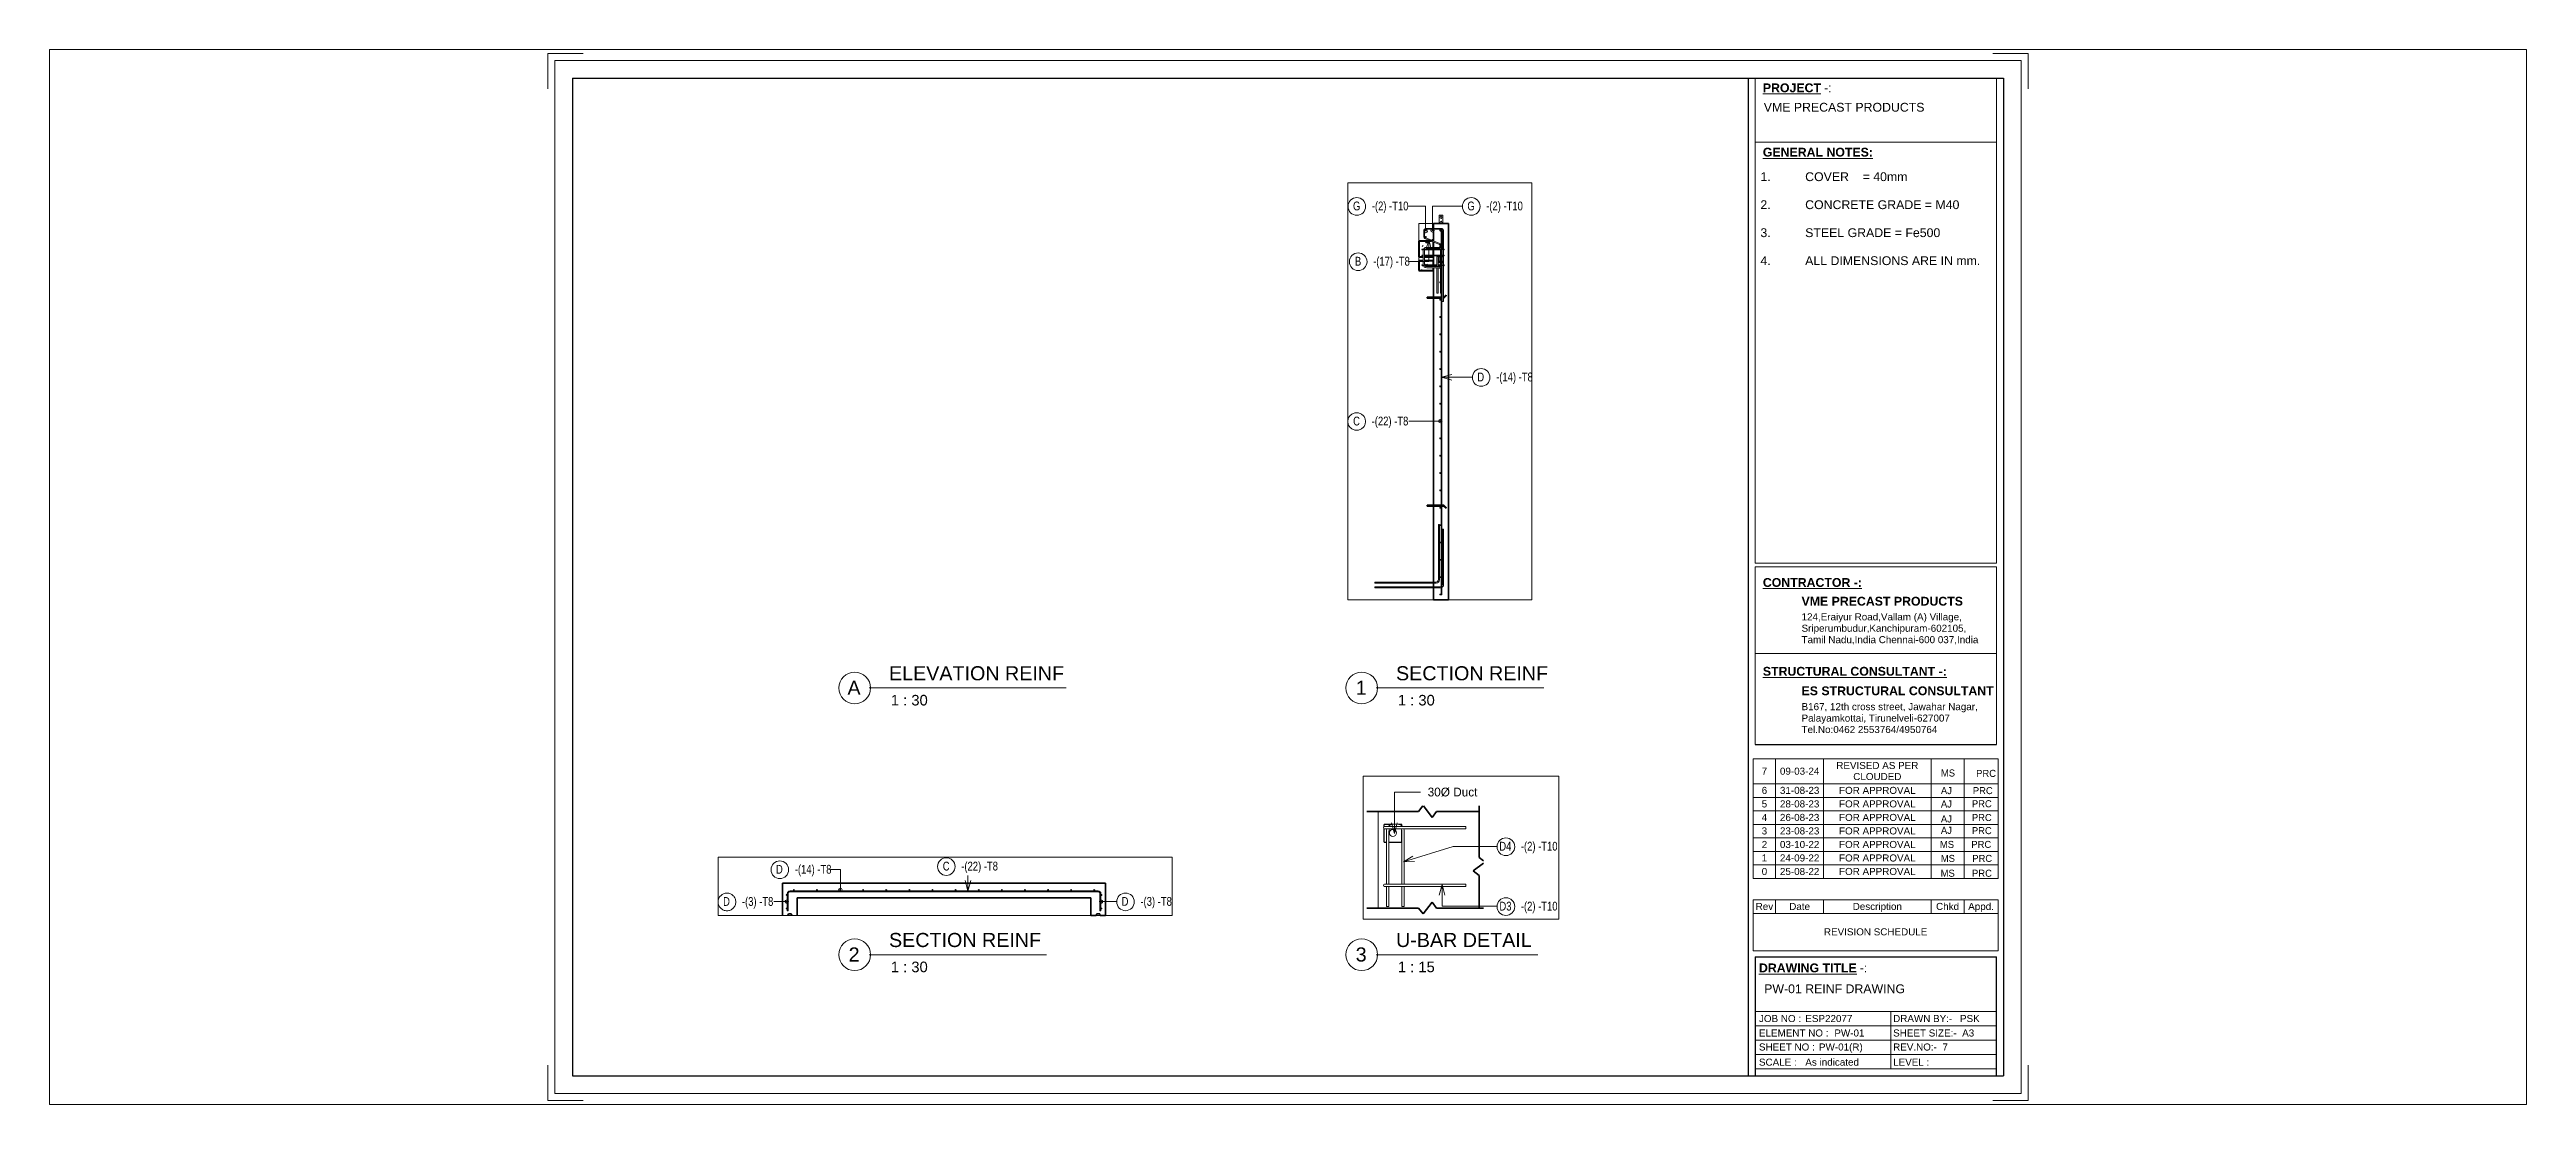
# Paper-space layout 'Layout1' of a CAD drawing. Header units: millimetres. Extents: x 20 to 723, y 324 to 624.
# The model-space entities are those that its viewports show. They can reach past a viewport. Long polylines and large blocks are cut down to what shows.
import ezdxf

# ---------------------------------------------------------------- set-up
doc = ezdxf.new("R2010")
doc.units = ezdxf.units.MM
doc.linetypes.add('Dash', pattern=[6.35, 3.175, -3.175])
for name, color, linetype, lineweight in [('A-DETL-GENF', 92, 'Continuous', 18), ('A-DETL-MEDM', 33, 'Continuous', 35), ('A-DETL-THIN', 151, 'Continuous', 18), ('A-GENM', 13, 'Continuous', 18), ('A-WALL', 113, 'Continuous', 18), ('A-WALL-HDLN', 110, 'Dash', 25), ('G-ANNO-SCHD', 231, 'Continuous', 9), ('G-ANNO-TEXT', 231, 'Continuous', 9), ('G-ANNO-TTLB', 6, 'Continuous', 9), ('G-ANNO-TTLB-MEDM', 33, 'Continuous', 25), ('G-ANNO-TTLB-THIN', 151, 'Continuous', 9), ('S-BEAM', 12, 'Continuous', 18), ('S-RBAR', 171, 'Continuous', 18), ('S-RBAR-IDEN', 171, 'Continuous', 9)]:
    doc.layers.add(name, color=color, linetype=linetype, lineweight=lineweight)
doc.layers.add('G-ANNO-NPLT', color=191, linetype='Continuous', plot=False)
doc.styles.add('Arial_3', font='arial.ttf', dxfattribs={"height": 2.5})
doc.styles.add('Arial_4', font='arial.ttf', dxfattribs={"height": 2})
doc.styles.add('Arial_5', font='arial.ttf', dxfattribs={"height": 3})
doc.styles.add('Arial_6', font='arial.ttf', dxfattribs={"height": 4})
doc.styles.add('Arial_B', font='arialbd.ttf', dxfattribs={"height": 2.5})
doc.styles.add('Nirmala UI Semilight', font='Nirmala UI Semilight.ttf', dxfattribs={"width": 0.8, "height": 75})
doc.styles.add('Nirmala UI Semilight_1', font='Nirmala UI Semilight.ttf', dxfattribs={"width": 0.8, "height": 37.5})
doc.styles.add('Nirmala UI Semilight_2', font='Nirmala UI Semilight.ttf', dxfattribs={"height": 37.5})
doc.styles.add('Nirmala UI Semilight_3', font='Nirmala UI Semilight.ttf', dxfattribs={"height": 2})

psp = doc.layouts.get("Layout1")

# ---------------------------------------------------------------- texts
at = {"layer": 'G-ANNO-SCHD', "char_height": 2, "attachment_point": 2, "line_spacing_factor": 0.941778, "style": 'Arial_4'}
for s, insert, width in [('7', (506.97, 419.84), 1.8609), ('09-03-24', (516.96, 419.84), 13.3689), ('REVISED AS PER\\PCLOUDED', (539, 421.45), 27.8152), ('5', (506.97, 410.55), 1.8609), ('6', (506.97, 414.39), 1.8609), ('31-08-23', (516.96, 414.39), 13.3689), ('28-08-23', (516.96, 410.55), 13.3689), ('FOR APPROVAL', (539, 414.39), 25.9543), ('FOR APPROVAL', (539, 410.55), 25.9543), ('4', (506.97, 406.72), 1.8609), ('3', (506.97, 402.89), 1.8609), ('26-08-23', (516.96, 406.72), 13.3689), ('23-08-23', (516.96, 402.89), 13.3689), ('FOR APPROVAL', (539, 406.72), 25.9543), ('FOR APPROVAL', (539, 402.89), 25.9543), ('2', (506.97, 399.05), 1.8609), ('1', (506.97, 395.22), 1.8609), ('03-10-22', (516.96, 399.05), 13.3689), ('24-09-22', (516.96, 395.22), 13.3689), ('FOR APPROVAL', (539, 399.05), 25.9543), ('FOR APPROVAL', (539, 395.22), 25.9543), ('0', (506.97, 391.39), 1.8609), ('25-08-22', (516.96, 391.39), 13.3689), ('FOR APPROVAL', (539, 391.39), 25.9543), ('Rev', (506.97, 381.47), 5.9499), ('Date', (516.96, 381.47), 7.0517), ('Description', (539, 381.47), 16.6744), ('Chkd', (558.93, 381.47), 7.7863), ('Appd.', (568.43, 381.47), 8.7412), ('REVISION SCHEDULE', (538.52, 374.26), 35.0138)]:
    psp.add_mtext(s, dxfattribs=dict(at, insert=insert, width=width))
at = {"layer": 'G-ANNO-TEXT', "color": 7, "attachment_point": 1}
for s, insert, char_height, width, style in [('1.', (505.83, 588.71), 2.5, 15.3924, 'Arial_3'), ('COVER    = 40mm', (518.53, 588.71), 2.5, 35.3544, 'Arial_3'), ('2.', (505.83, 580.77), 2.5, 15.3924, 'Arial_3'), ('CONCRETE GRADE = M40', (518.53, 580.77), 2.5, 52.9114, 'Arial_3'), ('3.', (505.83, 572.83), 2.5, 15.3924, 'Arial_3'), ('STEEL GRADE = Fe500', (518.53, 572.83), 2.5, 46.3375, 'Arial_3'), ('4.', (505.83, 564.89), 2.5, 15.3924, 'Arial_3'), ('ALL DIMENSIONS ARE IN mm.', (518.53, 564.89), 2.5, 60.2869, 'Arial_3'), ('MS', (557.04, 419.32), 2, 4.73, 'Nirmala UI Semilight_3'), ('PRC', (567.03, 419.21), 2, 6.0928, 'Nirmala UI Semilight_3'), ('AJ', (557.04, 414.32), 2, 3.3671, 'Nirmala UI Semilight_3'), ('AJ', (557.04, 410.53), 2, 3.3671, 'Nirmala UI Semilight_3'), ('PRC', (565.82, 410.6), 2, 6.0928, 'Nirmala UI Semilight_3'), ('PRC', (566.1, 414.32), 2, 6.0928, 'Nirmala UI Semilight_3'), ('AJ', (557.04, 406.29), 2, 3.3671, 'Nirmala UI Semilight_3'), ('AJ', (557.04, 403.05), 2, 3.3671, 'Nirmala UI Semilight_3'), ('PRC', (565.82, 406.68), 2, 6.0928, 'Nirmala UI Semilight_3'), ('PRC', (565.82, 402.97), 2, 6.0928, 'Nirmala UI Semilight_3'), ('MS', (556.75, 399.06), 2, 4.73, 'Nirmala UI Semilight_3'), ('MS', (557.01, 395.09), 2, 4.73, 'Nirmala UI Semilight_3'), ('PRC', (565.67, 399.06), 2, 6.0928, 'Nirmala UI Semilight_3'), ('PRC', (565.93, 395.09), 2, 6.0928, 'Nirmala UI Semilight_3'), ('MS', (556.96, 390.88), 2, 4.73, 'Nirmala UI Semilight_3'), ('PRC', (565.87, 390.88), 2, 6.0928, 'Nirmala UI Semilight_3')]:
    psp.add_mtext(s, dxfattribs=dict(at, insert=insert, char_height=char_height, width=width, style=style))
at = {"layer": 'G-ANNO-TTLB', "attachment_point": 1}
for s, insert, char_height, width, style in [('VME PRECAST PRODUCTS', (506.78, 608.41), 2.5, 55.1561, 'Arial_3'), ('A', (246.81, 444.5), 4, 4.5696, 'Arial_6'), ('ELEVATION REINF', (258.6, 448.61), 4, 60.6877, 'Arial_6'), ('1', (391, 444.5), 4, 3.7679, 'Arial_6'), ('SECTION REINF', (402.45, 448.61), 4, 52.6709, 'Arial_6'), ('1 : 30', (259.11, 440.47), 3, 12.9873, 'Arial_5'), ('1 : 30', (402.96, 440.47), 3, 12.9873, 'Arial_5'), ('SECTION REINF', (258.6, 372.95), 4, 52.6709, 'Arial_6'), ('U-BAR DETAIL', (402.45, 372.95), 4, 46.9789, 'Arial_6'), ('2', (247.14, 368.84), 4, 3.7679, 'Arial_6'), ('3', (391, 368.84), 4, 3.7679, 'Arial_6'), ('1 : 30', (259.11, 364.81), 3, 12.9873, 'Arial_5'), ('1 : 15', (402.96, 364.81), 3, 12.9873, 'Arial_5'), ('PW-01 REINF DRAWING', (506.9, 358.36), 2.5, 48.7426, 'Arial_3'), ('ESP22077', (518.57, 349.67), 2, 16.5949, 'Arial_4'), ('PW-01', (526.81, 345.57), 2, 10.6624, 'Arial_4'), ('PSK', (562.45, 349.67), 2, 6.9747, 'Arial_4'), ('As indicated', (518.57, 337.3), 2, 19, 'Arial_4'), ('PW-01(R)', (522.45, 341.6), 2, 15.3924, 'Arial_4'), ('7', (557.48, 341.6), 2, 1.9241, 'Arial_4')]:
    psp.add_mtext(s, dxfattribs=dict(at, insert=insert, char_height=char_height, width=width, style=style))

msp = doc.modelspace()

# ---------------------------------------------------------------- texts
at = {"layer": 'G-ANNO-TEXT', "color": 7, "insert": (16321.98, 1692.66), "char_height": 37.5, "width": 260.9493, "attachment_point": 1, "style": 'Nirmala UI Semilight_2'}
msp.add_mtext('30Ø Duct', dxfattribs=at)
at = {"layer": 'S-RBAR-IDEN', "attachment_point": 1}
for s, insert, char_height, width, style in [('-(22) -T8', (14167.89, 6061.42), 75, 380.9619, 'Nirmala UI Semilight'), ('C', (14010.19, 6061.42), 75, 63.4936, 'Nirmala UI Semilight'), ('-(14) -T8', (12750.64, 6034.38), 75, 367.4935, 'Nirmala UI Semilight'), ('D', (12590.54, 6034.38), 75, 69.2658, 'Nirmala UI Semilight'), ('-(3) -T8', (12300.58, 5760.51), 75, 327.0885, 'Nirmala UI Semilight'), ('-(3) -T8', (15692.65, 5761.02), 75, 327.0885, 'Nirmala UI Semilight'), ('D', (12140.49, 5760.51), 75, 69.2658, 'Nirmala UI Semilight'), ('D', (15532.56, 5761.02), 75, 69.2658, 'Nirmala UI Semilight'), ('-(2) -T10', (10348.62, 3187.99), 75, 365.5695, 'Nirmala UI Semilight'), ('-(2) -T10', (11322.15, 3187.97), 75, 365.5695, 'Nirmala UI Semilight'), ('G', (10188.53, 3187.99), 75, 69.2658, 'Nirmala UI Semilight'), ('G', (11162.06, 3187.97), 75, 69.2658, 'Nirmala UI Semilight'), ('-(17) -T8', (10360.18, 2717.62), 75, 363.6454, 'Nirmala UI Semilight'), ('B', (10204.89, 2717.62), 75, 57.7215, 'Nirmala UI Semilight'), ('-(14) -T8', (11406.9, 1732.74), 75, 367.4935, 'Nirmala UI Semilight'), ('D', (11246.8, 1732.74), 75, 69.2658, 'Nirmala UI Semilight'), ('D4', (16626.99, 1462.04), 37.5, 62.5316, 'Nirmala UI Semilight_1'), ('-(2) -T10', (16718.56, 1462.04), 37.5, 182.7847, 'Nirmala UI Semilight_1'), ('C', (10189.67, 1357.82), 75, 63.4936, 'Nirmala UI Semilight'), ('-(22) -T8', (10347.36, 1357.82), 75, 380.9619, 'Nirmala UI Semilight'), ('-(2) -T10.', (16718.56, 1207.24), 37.5, 194.329, 'Nirmala UI Semilight_1'), ('D3', (16627.41, 1207.24), 37.5, 61.5696, 'Nirmala UI Semilight_1')]:
    msp.add_mtext(s, dxfattribs=dict(at, insert=insert, char_height=char_height, width=width, style=style))

# ---------------------------------------------------------------- blocks, each defined once
blk = doc.blocks.new('ES-A3-VME SHEET - ES-A3 SHEET-437485-PW-01 REINF DRAWING')
at = {"layer": 'G-ANNO-TTLB'}
for p, q in [((161.79, 622.41), (171.79, 622.41)), ((161.79, 622.41), (161.79, 612.41)), ((581.79, 622.41), (571.79, 622.41)), ((581.79, 622.41), (581.79, 612.41)), ((504.36, 477.81), (504.36, 615.41)), ((572.79, 615.41), (572.79, 477.81)), ((504.36, 597.21), (572.79, 597.21)), ((504.36, 477.81), (572.79, 477.81)), ((504.36, 476.81), (572.79, 476.81)), ((504.36, 426.41), (504.36, 476.81)), ((572.79, 426.41), (572.79, 476.81)), ((504.36, 452.21), (572.79, 452.21)), ((542.79, 350.7), (542.79, 334.4)), ((161.79, 325.41), (161.79, 335.41)), ((581.79, 325.41), (581.79, 335.41)), ((161.79, 325.41), (171.79, 325.41)), ((581.79, 325.41), (571.79, 325.41))]:
    blk.add_line(p, q, dxfattribs=at)
at = {"layer": 'G-ANNO-TTLB-MEDM'}
for p, q in [((168.79, 615.41), (168.79, 332.41)), ((168.79, 615.41), (574.79, 615.41)), ((502.36, 615.41), (502.36, 332.41)), ((574.79, 615.41), (574.79, 332.41)), ((504.36, 426.41), (572.79, 426.41)), ((504.36, 366.21), (572.79, 366.21)), ((504.36, 366.21), (504.36, 332.41)), ((572.79, 332.41), (572.79, 366.21)), ((168.79, 332.41), (574.79, 332.41))]:
    blk.add_line(p, q, dxfattribs=at)
at = {"layer": 'G-ANNO-TTLB-THIN'}
for p, q in [((163.79, 620.41), (163.79, 327.41)), ((579.79, 620.41), (163.79, 620.41)), ((579.79, 327.41), (579.79, 620.41)), ((504.36, 350.7), (572.79, 350.7)), ((504.36, 346.63), (572.79, 346.63)), ((504.36, 342.55), (572.79, 342.55)), ((504.36, 338.48), (572.79, 338.48)), ((504.36, 334.4), (572.79, 334.4)), ((163.79, 327.41), (579.79, 327.41))]:
    blk.add_line(p, q, dxfattribs=at)
at = {"layer": 'G-ANNO-TTLB', "attachment_point": 1}
for s, insert, char_height, width, style in [('\\LPROJECT', (506.52, 613.92), 2.5, 19.8819, 'Arial_B'), (' -:', (522.92, 613.92), 2.5, 3.8481, 'Arial_3'), ('\\LGENERAL NOTES:', (506.52, 595.67), 2.5, 37.5991, 'Arial_B'), ('\\LCONTRACTOR -:', (506.52, 473.61), 2.5, 33.9114, 'Arial_B'), ('VME PRECAST PRODUCTS', (517.5, 468.3), 2.5, 55.3164, 'Arial_B'), ('Tamil Nadu,India Chennai-600 037,India', (517.5, 457.14), 2, 62.211, 'Arial_4'), ('Sriperumbudur,Kanchipuram-602105,', (517.5, 460.38), 2, 57.8818, 'Arial_4'), ('124,Eraiyur Road,Vallam (A) Village,', (517.5, 463.62), 2, 56.4388, 'Arial_4'), ('\\LSTRUCTURAL CONSULTANT -:', (506.52, 448.42), 2.5, 62.8523, 'Arial_B'), ('ES STRUCTURAL CONSULTANT', (517.5, 442.88), 2.5, 65.6582, 'Arial_B'), ('B167, 12th cross street, Jawahar Nagar,', (517.5, 438.14), 2, 61.8101, 'Arial_4'), ('Tel.No:0462 2553764/4950764', (517.5, 431.66), 2, 47.7004, 'Arial_4'), ('Palayamkottai, Tirunelveli-627007', (517.5, 434.9), 2, 52.3502, 'Arial_4'), ('\\LDRAWING TITLE', (505.42, 364.29), 2.5, 33.4304, 'Arial_B'), ('\\fArial|b1|i0|c0|p34|; ', (533, 364.29), 2.5, 1.2025, 'Arial_B'), ('-:', (533.99, 364.29), 2.5, 2.6456, 'Arial_3'), ('JOB NO :', (505.42, 349.67), 2, 14.751, 'Arial_4'), ('ELEMENT NO :', (505.42, 345.57), 2, 24.2911, 'Arial_4'), ('SHEET SIZE:-', (543.49, 345.57), 2, 22.2869, 'Arial_4'), ('DRAWN BY:-', (543.49, 349.67), 2, 20.7637, 'Arial_4'), ('A3', (563.07, 345.57), 2, 4.2489, 'Arial_4'), ('SHEET NO :', (505.42, 341.6), 2, 19.5612, 'Arial_4'), ('SCALE :', (505.42, 337.3), 2, 13.308, 'Arial_4'), ('REV.NO:-', (543.49, 341.6), 2, 15.3122, 'Arial_4'), ('LEVEL :', (543.49, 337.3), 2, 12.7468, 'Arial_4')]:
    blk.add_mtext(s, dxfattribs=dict(at, insert=insert, char_height=char_height, width=width, style=style))
blk = doc.blocks.new('Viewport - M_View Title_rfa-3-434466-PW-01 REINF DRAWING')
at = {"layer": 'G-ANNO-TTLB'}
for start, end in [(360, 180), (180, 0)]:
    blk.add_arc((-4.125, 0), 4.5, start, end, dxfattribs=at)
blk = doc.blocks.new('RR spread anchor face based - RR-SA-1_4-160-295894-Elevation Right Copy 1')
at = {"layer": 'A-GENM', "lineweight": 35}
for p, q in [((5815.7, 603), (5698.68, 603)), ((5698.68, 603), (5698.68, 597)), ((5839.18, 603), (5823.7, 603)), ((5839.18, 603), (5839.18, 597)), ((5858.68, 583.5), (5839.18, 603)), ((5839.18, 597), (5839.18, 603)), ((5698.68, 597), (5815.7, 597)), ((5823.7, 597), (5839.18, 597)), ((5839.18, 597), (5858.68, 577.5)), ((5858.68, 577.5), (5858.68, 583.5))]:
    blk.add_line(p, q, dxfattribs=at)
blk = doc.blocks.new('RR spread anchor face based - RR-SA-1_4-160-459834-Elevation Right Copy 1')
at = {"layer": 'A-GENM', "lineweight": 35}
for p, q in [((5858.68, 2392.5), (5839.18, 2373)), ((5858.68, 2386.5), (5858.68, 2392.5)), ((5839.18, 2367), (5858.68, 2386.5)), ((5815.7, 2373), (5698.68, 2373)), ((5698.68, 2373), (5698.68, 2367)), ((5826.54, 2373), (5823.7, 2373)), ((5839.18, 2373), (5836.54, 2373)), ((5839.18, 2373), (5839.18, 2367)), ((5839.18, 2367), (5839.18, 2373)), ((5698.68, 2367), (5815.7, 2367)), ((5823.7, 2367), (5826.54, 2367)), ((5836.54, 2367), (5839.18, 2367))]:
    blk.add_line(p, q, dxfattribs=at)
blk = doc.blocks.new('RR spread anchor face based - RR-SA-2_5-150-295850-Elevation Right Copy 1')
at = {"layer": 'A-GENM'}
for p, q in [((5802.78, 3073), (5800.28, 3068)), ((5827.78, 3073), (5802.78, 3073)), ((5830.28, 3068), (5827.78, 3073)), ((5800.28, 3068), (5800.28, 3000)), ((5830.28, 3000), (5830.28, 3068)), ((5808.28, 3051.5), (5808.28, 3057.5)), ((5822.28, 3057.5), (5822.28, 3051.5)), ((5808.28, 3007), (5808.28, 3013)), ((5822.28, 3013), (5822.28, 3007))]:
    blk.add_line(p, q, dxfattribs=at)
at = {"layer": 'A-GENM', "lineweight": 35}
for p, q in [((5815.28, 2940.1), (5815.28, 2930.1)), ((5815.7, 2940.1), (5815.28, 2940.1)), ((5829.22, 2940.1), (5823.7, 2940.1)), ((5815.28, 2930.1), (5815.7, 2930.1)), ((5823.7, 2930.1), (5829.77, 2930.1))]:
    blk.add_line(p, q, dxfattribs=at)
at = {"layer": 'A-GENM'}
for centre, start, end in [((5815.28, 3057.5), 0, 180), ((5815.28, 3051.5), 180, 0), ((5815.28, 3013), 0, 180), ((5815.28, 3007), 180, 0)]:
    blk.add_arc(centre, 7, start, end, dxfattribs=at)
blk = doc.blocks.new('FP_2-Elevation Right Copy 1')
at = {"layer": 'S-BEAM'}
for p, q in [((5706.07, 2683.21), (5705.68, 2683.4)), ((5706.46, 2683.03), (5706.07, 2683.21)), ((5706.84, 2682.87), (5706.46, 2683.03)), ((5707.23, 2682.74), (5706.84, 2682.87)), ((5707.62, 2682.62), (5707.23, 2682.74)), ((5717.33, 2682.83), (5716.94, 2682.7)), ((5717.72, 2682.98), (5717.33, 2682.83)), ((5718.1, 2683.15), (5717.72, 2682.98)), ((5718.49, 2683.34), (5718.1, 2683.15)), ((5718.88, 2683.55), (5718.49, 2683.34))]:
    blk.add_line(p, q, dxfattribs=at)
blk = doc.blocks.new('M_Break Line - M_Break Line-556746-Detail 22')
at = {"layer": 'A-DETL-MEDM'}
for p, q in [((6694.51, 1591.47), (6711.77, 1614.49)), ((6715.34, 1614.49), (6751.66, 1566.07)), ((6474.16, 1591.47), (6694.51, 1591.47)), ((6751.66, 1566.07), (6770.71, 1591.47)), ((6770.71, 1591.47), (6952.61, 1591.47))]:
    blk.add_line(p, q, dxfattribs=at)
blk = doc.blocks.new('M_Break Line - M_Break Line-556703-Detail 22')
at = {"layer": 'A-DETL-MEDM'}
for p, q in [((6952.61, 1614.49), (6952.61, 1395.41)), ((6952.61, 1395.41), (6970.81, 1381.76)), ((6970.81, 1370.97), (6927.21, 1338.26)), ((6927.21, 1338.26), (6952.61, 1319.21)), ((6952.61, 1319.21), (6952.61, 1180.43))]:
    blk.add_line(p, q, dxfattribs=at)
blk = doc.blocks.new('M_Break Line - M_Break Line-556762-Detail 22')
at = {"layer": 'A-DETL-MEDM'}
for p, q in [((6751.66, 1205.83), (6713.56, 1155.03)), ((6770.71, 1180.43), (6751.66, 1205.83)), ((6694.51, 1180.43), (6474.16, 1180.43)), ((6713.56, 1155.03), (6694.51, 1180.43)), ((6970.81, 1180.43), (6770.71, 1180.43))]:
    blk.add_line(p, q, dxfattribs=at)
blk = doc.blocks.new('M_Rebar Tag1 - DOT-447345-Elevation Right Copy 1')
at = {"layer": 'S-RBAR-IDEN'}
blk.add_circle((6157.21, 1691.23), 75, dxfattribs=at)
blk = doc.blocks.new('M_Rebar Tag1 - ARROW-447343-Elevation Right Copy 1')
at = {"layer": 'S-RBAR-IDEN'}
blk.add_circle((5097.68, 1316.32), 75, dxfattribs=at)
blk = doc.blocks.new('M_Rebar Tag1 - ARROW-447343-Elevation Top Copy 1')
at = {"layer": 'S-RBAR-IDEN'}
blk.add_circle((6049.52, 5719.01), 75, dxfattribs=at)
blk = doc.blocks.new('M_Rebar Tag1 - DOT-447345-Elevation Top Copy 1')
at = {"layer": 'S-RBAR-IDEN'}
blk.add_circle((7916.82, 6019.91), 75, dxfattribs=at)
blk = doc.blocks.new('M_Rebar Tag1 - DOT-447345-Detail 22')
at = {"layer": 'S-RBAR-IDEN'}
blk.add_circle((7065.89, 1186.48), 37.5, dxfattribs=at)

# ---------------------------------------------------------------- hatches: boundary and pattern name
at = {"layer": 'S-BEAM'}
h = msp.add_hatch(dxfattribs=at)
h.set_pattern_fill('FP_4', color=256, style=0, pattern_type=2)
h.set_pattern_definition([(50, (9108.86, -346.85), (218.621, -19.127), [22.86, -251.46]), (355, (9108.86, -346.85), (-42.292, 229.268), [18.288, -201.168]), (100.451, (9127.08, -348.44), (176.331, 210.14), [19.428, -213.708]), (46.184, (9108.86, -285.9), (325.295, -50.452), [34.29, -377.19]), (96.636, (9135.97, -290.1), (284.883, 296.913), [29.142, -320.562]), (351.184, (9108.86, -285.9), (284.886, 296.91), [27.432, -301.752]), (21, (9139.34, -301.13), (181.9375, -122.718), [22.86, -251.46]), (326, (9139.34, -301.13), (74.162, 221.026), [18.288, -201.168]), (71.451, (9154.5, -311.36), (256.1, 98.305), [19.428, -213.708]), (37.5, (9108.86, -346.85), (3.7064, 101.4659), [10.058, -188.671, 10.058, -194.158, -201.93]), (37.5, (9108.86, -346.85), (3.7064, 101.4659), [-402.946, 10.058, -191.872]), (7.5, (9108.86, -346.85), (80.1836, 120.2165), [10.058, -106.375, 10.058, -184.099, -76.962]), (7.5, (9108.86, -346.85), (80.1836, 120.2165), [-310.591, 10.058, -66.904]), (327.5, (9040.89, -346.85), (162.7086, -6.875), [10.058, -66.142, 10.058, -227.686, -315.468]), (327.5, (9040.89, -346.85), (162.7086, -6.875), [-313.944, 10.058, -305.41]), (317.5, (9010.41, -346.85), (177.7547, 30.512), [10.058, -89.002, 10.058, -147.828, -224.028]), (317.5, (9010.41, -346.85), (177.7547, 30.512), [-256.946, 10.058, -213.97])])
h.paths.add_polyline_path([(10780.14, 2600), (10875.15, 2600), (10875.15, 2625), (10815.92, 2625), (10808.15, 2626.02), (10800.92, 2629.02), (10794.7, 2633.79), (10789.58, 2640.86), (10789.27, 2641.6), (10779.15, 2641.6), (10779.15, 2649.6), (10786.63, 2649.6), (10785.92, 2655), (10785.92, 2682.62), (10750.15, 2682.62), (10750.15, 2600), (10779.15, 2600)])
h.paths.add_polyline_path([(10830.4, 2635), (10875.15, 2635), (10875.15, 2641.6), (10801.21, 2641.6), (10801.77, 2640.86), (10805.92, 2637.68), (10810.74, 2635.68), (10815.92, 2635)])
h.paths.add_polyline_path([(10779.15, 2641.6), (10777.15, 2642.13), (10775.69, 2643.6), (10775.15, 2645.6), (10775.69, 2647.6), (10777.15, 2649.06), (10778.12, 2649.46), (10778.76, 2644.56)])
h.paths.add_polyline_path([(10798.6, 2649.6), (10875.15, 2649.6), (10875.15, 2682.62), (10795.92, 2682.62), (10795.92, 2655), (10796.69, 2649.6)])
h.paths.add_polyline_path([(10875.15, 2717.38), (10875.15, 2725.14), (10795.92, 2725.14), (10795.92, 2717.38), (10830.4, 2717.38)])
h.paths.add_polyline_path([(10785.92, 2717.38), (10785.92, 2725.14), (10779.15, 2725.14), (10779.15, 2733.14), (10785.92, 2733.14), (10785.92, 2768.05), (10786.94, 2776.18), (10779.15, 2776.18), (10779.15, 2784.18), (10790.8, 2784.18), (10794.7, 2789.27), (10801.77, 2794.39), (10808.15, 2797.03), (10815.92, 2798.05), (10875.15, 2798.05), (10875.15, 2843.08), (10857.85, 2850), (10750.15, 2850), (10750.15, 2717.38), (10785.85, 2717.38)])
h.paths.add_polyline_path([(10779.15, 2725.14), (10777.15, 2725.67), (10775.69, 2727.14), (10775.15, 2729.14), (10775.69, 2731.14), (10777.15, 2732.6), (10778.12, 2733), (10778.76, 2728.1)])
h.paths.add_polyline_path([(10800.65, 2733.14), (10875.15, 2733.14), (10875.15, 2776.18), (10797.82, 2776.18), (10796.6, 2773.23), (10795.92, 2768.05), (10795.92, 2733.14)])
h.paths.add_polyline_path([(10779.15, 2776.18), (10777.15, 2776.71), (10775.69, 2778.18), (10775.15, 2780.18), (10775.69, 2782.18), (10777.15, 2783.64), (10778.12, 2784.04), (10778.76, 2779.14)])
h.paths.add_polyline_path([(10804.36, 2784.18), (10875.15, 2784.18), (10875.15, 2788.05), (10815.92, 2788.05), (10810.74, 2787.37), (10805.92, 2785.37)])
at = {"layer": 'S-RBAR'}
h = msp.add_hatch(color=256, dxfattribs=at)
edge = h.paths.add_edge_path()
edge.add_arc((12742.64, 5819.7), 4, 0, 360)
for points in [[(12743.87, 5815.9), (12746.64, 5819.7), (12743.87, 5823.51), (12739.4, 5822.05), (12739.4, 5817.35)], [(12940.56, 5815.9), (12943.33, 5819.7), (12940.56, 5823.51), (12936.09, 5822.05), (12936.09, 5817.35)], [(13137.26, 5815.9), (13140.02, 5819.7), (13137.26, 5823.51), (13132.78, 5822.05), (13132.78, 5817.35)], [(13333.95, 5815.9), (13336.71, 5819.7), (13333.95, 5823.51), (13329.48, 5822.05), (13329.48, 5817.35)], [(13530.64, 5815.9), (13533.4, 5819.7), (13530.64, 5823.51), (13526.17, 5822.05), (13526.17, 5817.35)], [(13727.33, 5815.9), (13730.1, 5819.7), (13727.33, 5823.51), (13722.86, 5822.05), (13722.86, 5817.35)], [(13924.03, 5815.9), (13926.79, 5819.7), (13924.03, 5823.51), (13919.55, 5822.05), (13919.55, 5817.35)], [(14120.72, 5815.9), (14123.48, 5819.7), (14120.72, 5823.51), (14116.25, 5822.05), (14116.25, 5817.35)], [(14317.41, 5815.9), (14320.17, 5819.7), (14317.41, 5823.51), (14312.94, 5822.05), (14312.94, 5817.35)], [(14514.1, 5815.9), (14516.87, 5819.7), (14514.1, 5823.51), (14509.63, 5822.05), (14509.63, 5817.35)], [(14710.79, 5815.9), (14713.56, 5819.7), (14710.79, 5823.51), (14706.32, 5822.05), (14706.32, 5817.35)], [(14907.49, 5815.9), (14910.25, 5819.7), (14907.49, 5823.51), (14903.01, 5822.05), (14903.01, 5817.35)], [(15104.18, 5815.9), (15106.94, 5819.7), (15104.18, 5823.51), (15099.71, 5822.05), (15099.71, 5817.35)], [(15300.87, 5815.9), (15303.64, 5819.7), (15300.87, 5823.51), (15296.4, 5822.05), (15296.4, 5817.35)], [(12684.43, 5775.38), (12685.88, 5779.85), (12682.08, 5782.61), (12678.28, 5779.85), (12679.73, 5775.38)], [(15360.19, 5774.61), (15363.99, 5777.38), (15362.54, 5781.85), (15357.84, 5781.85), (15356.38, 5777.38)], [(12684.43, 5717.6), (12685.88, 5722.07), (12682.08, 5724.83), (12678.27, 5722.07), (12679.73, 5717.6)], [(15360.19, 5716.83), (15364, 5719.59), (15362.54, 5724.07), (15357.84, 5724.07), (15356.39, 5719.59)], [(12684.43, 5659.81), (12685.88, 5664.29), (12682.08, 5667.05), (12678.27, 5664.29), (12679.72, 5659.81)], [(15360.19, 5659.05), (15364, 5661.81), (15362.54, 5666.28), (15357.84, 5666.28), (15356.39, 5661.81)], [(10804.63, 2940.04), (10810.51, 2940.04), (10812.33, 2945.63), (10807.57, 2949.08), (10802.82, 2945.63)], [(10865.15, 2941.7), (10869.91, 2945.15), (10868.09, 2950.74), (10862.21, 2950.74), (10860.4, 2945.15)], [(10931.15, 2939.26), (10934.95, 2942.03), (10933.5, 2946.5), (10928.79, 2946.5), (10927.34, 2942.03), (10928.34, 2941.3)], [(10804.63, 2880.55), (10810.51, 2880.55), (10812.33, 2886.14), (10807.57, 2889.6), (10802.82, 2886.14)], [(10865.15, 2855.7), (10869.91, 2859.16), (10868.09, 2864.75), (10862.21, 2864.75), (10860.4, 2859.16)], [(10931.15, 2802.93), (10934.95, 2805.69), (10933.5, 2810.17), (10928.79, 2810.17), (10927.34, 2805.69), (10928.34, 2804.97)], [(10779.15, 2776.18), (10782.96, 2778.94), (10781.5, 2783.41), (10776.8, 2783.41), (10775.35, 2778.94)], [(10920.54, 2776.18), (10924.34, 2778.94), (10922.89, 2783.41), (10918.18, 2783.41), (10916.73, 2778.94)], [(10959.93, 2776.18), (10963.73, 2778.94), (10962.28, 2783.41), (10957.58, 2783.41), (10956.13, 2778.94)], [(10779.15, 2725.14), (10782.96, 2727.9), (10781.5, 2732.37), (10776.8, 2732.37), (10775.35, 2727.9)], [(10910.4, 2721.47), (10913.4, 2726.67), (10910.4, 2731.87), (10904.4, 2731.87), (10901.4, 2726.67), (10904.4, 2721.47)], [(10918.15, 2721.49), (10924.15, 2721.49), (10927.15, 2726.68), (10924.15, 2731.88), (10918.15, 2731.88), (10915.15, 2726.68), (10916.37, 2724.58)], [(10924.15, 2719.4), (10927.15, 2724.59), (10924.15, 2729.79), (10918.15, 2729.79), (10915.16, 2724.58), (10918.15, 2719.4)], [(10920.54, 2725.14), (10924.34, 2727.9), (10922.89, 2732.37), (10918.18, 2732.37), (10916.73, 2727.9)], [(10937.4, 2721.47), (10943.4, 2721.47), (10946.4, 2726.67), (10943.4, 2731.87), (10937.4, 2731.87), (10934.4, 2726.67), (10935.61, 2724.58)], [(10957.15, 2721.49), (10960.15, 2726.68), (10957.15, 2731.88), (10951.15, 2731.88), (10948.15, 2726.68), (10951.15, 2721.49), (10952.83, 2721.49)], [(10952.83, 2719.4), (10957.15, 2719.4), (10960.15, 2724.59), (10957.15, 2729.79), (10951.15, 2729.79), (10948.16, 2724.58), (10951.15, 2719.4)], [(10959.93, 2725.14), (10963.73, 2727.9), (10962.28, 2732.37), (10957.58, 2732.37), (10956.13, 2727.9)], [(10918.15, 2669.95), (10924.15, 2669.95), (10927.15, 2675.15), (10924.15, 2680.35), (10918.15, 2680.35), (10915.15, 2675.15)], [(10918.15, 2667.87), (10924.15, 2667.87), (10927.15, 2673.06), (10924.15, 2678.26), (10918.15, 2678.26), (10915.15, 2673.06)], [(10951.15, 2669.95), (10957.15, 2669.95), (10960.15, 2675.15), (10957.15, 2680.35), (10951.15, 2680.35), (10948.15, 2675.15)], [(10951.15, 2667.87), (10957.15, 2667.87), (10960.15, 2673.06), (10957.15, 2678.26), (10951.15, 2678.26), (10948.15, 2673.06)], [(10931.15, 2644.1), (10934.95, 2646.86), (10933.5, 2651.33), (10928.79, 2651.33), (10927.34, 2646.86), (10928.34, 2646.13)], [(10779.15, 2641.6), (10782.96, 2644.36), (10781.5, 2648.83), (10776.8, 2648.83), (10775.35, 2644.36)], [(10920.54, 2641.6), (10924.34, 2644.36), (10922.89, 2648.83), (10918.18, 2648.83), (10916.73, 2644.36)], [(10959.93, 2641.6), (10963.73, 2644.36), (10962.28, 2648.83), (10957.58, 2648.83), (10956.13, 2644.36)], [(10931.15, 2496.51), (10934.95, 2499.28), (10933.5, 2503.75), (10928.79, 2503.75), (10927.34, 2499.28), (10928.34, 2498.55)], [(10931.15, 2348.93), (10934.95, 2351.69), (10933.5, 2356.16), (10928.79, 2356.16), (10927.34, 2351.69), (10928.34, 2350.96)], [(10931.15, 2201.34), (10934.95, 2204.11), (10933.5, 2208.58), (10928.79, 2208.58), (10927.34, 2204.11), (10928.34, 2203.38)], [(10931.15, 2053.76), (10934.95, 2056.52), (10933.5, 2061), (10928.79, 2061), (10927.34, 2056.52), (10928.34, 2055.8)], [(10931.15, 1906.18), (10934.95, 1908.94), (10933.5, 1913.41), (10928.79, 1913.41), (10927.34, 1908.94), (10928.34, 1908.21)], [(10931.15, 1758.59), (10934.95, 1761.36), (10933.5, 1765.83), (10928.79, 1765.83), (10927.34, 1761.36), (10928.34, 1760.63)], [(10931.15, 1611.01), (10934.95, 1613.77), (10933.5, 1618.24), (10928.79, 1618.24), (10927.34, 1613.77), (10928.34, 1613.04)], [(10931.15, 1463.42), (10934.95, 1466.19), (10933.5, 1470.66), (10928.79, 1470.66), (10927.34, 1466.19), (10928.34, 1465.46)], [(10931.15, 1315.84), (10934.95, 1318.6), (10933.5, 1323.08), (10928.79, 1323.08), (10927.34, 1318.6), (10928.34, 1317.88)], [(10931.15, 1168.26), (10934.95, 1171.02), (10933.5, 1175.49), (10928.79, 1175.49), (10927.34, 1171.02), (10928.34, 1170.29)], [(10931.15, 1020.67), (10934.95, 1023.44), (10933.5, 1027.91), (10928.79, 1027.91), (10927.34, 1023.44), (10928.34, 1022.71)], [(10931.15, 873.09), (10934.95, 875.85), (10933.5, 880.32), (10928.79, 880.32), (10927.34, 875.85), (10928.34, 875.12)], [(10931.15, 725.5), (10934.95, 728.27), (10933.5, 732.74), (10928.79, 732.74), (10927.34, 728.27), (10928.34, 727.54)], [(10931.15, 577.92), (10934.95, 580.68), (10933.5, 585.16), (10928.79, 585.16), (10927.34, 580.68), (10928.34, 579.96)], [(10931.15, 430.34), (10934.95, 433.1), (10933.5, 437.57), (10928.79, 437.57), (10927.34, 433.1), (10928.34, 432.37)], [(10931.15, 282.75), (10934.95, 285.52), (10933.5, 289.99), (10928.79, 289.99), (10927.34, 285.52), (10928.34, 284.79)], [(10931.15, 135.17), (10934.95, 137.93), (10933.5, 142.4), (10928.79, 142.4), (10927.34, 137.93), (10928.34, 137.2)], [(10931.15, -12.42), (10934.95, -9.65), (10933.5, -5.18), (10928.79, -5.18), (10927.34, -9.65), (10928.34, -10.38)], [(10931.15, -160), (10934.95, -157.24), (10933.5, -152.76), (10928.79, -152.76), (10927.34, -157.24), (10928.34, -157.96)]]:
    msp.add_hatch(color=256, dxfattribs=at).paths.add_polyline_path(points)
h = msp.add_hatch(color=256, dxfattribs=at)
edge = h.paths.add_edge_path()
edge.add_arc((12939.33, 5819.7), 4, 0, 360)
h = msp.add_hatch(color=256, dxfattribs=at)
edge = h.paths.add_edge_path()
edge.add_arc((13136.02, 5819.7), 4, 0, 360)
h = msp.add_hatch(color=256, dxfattribs=at)
edge = h.paths.add_edge_path()
edge.add_arc((13332.71, 5819.7), 4, 0, 360)
h = msp.add_hatch(color=256, dxfattribs=at)
edge = h.paths.add_edge_path()
edge.add_arc((13529.4, 5819.7), 4, 0, 360)
h = msp.add_hatch(color=256, dxfattribs=at)
edge = h.paths.add_edge_path()
edge.add_arc((13726.1, 5819.7), 4, 0, 360)
h = msp.add_hatch(color=256, dxfattribs=at)
edge = h.paths.add_edge_path()
edge.add_arc((13922.79, 5819.7), 4, 0, 360)
h = msp.add_hatch(color=256, dxfattribs=at)
edge = h.paths.add_edge_path()
edge.add_arc((14119.48, 5819.7), 4, 0, 360)
h = msp.add_hatch(color=256, dxfattribs=at)
edge = h.paths.add_edge_path()
edge.add_arc((14316.17, 5819.7), 4, 0, 360)
h = msp.add_hatch(color=256, dxfattribs=at)
edge = h.paths.add_edge_path()
edge.add_arc((14512.87, 5819.7), 4, 0, 360)
h = msp.add_hatch(color=256, dxfattribs=at)
edge = h.paths.add_edge_path()
edge.add_arc((14709.56, 5819.7), 4, 0, 360)
h = msp.add_hatch(color=256, dxfattribs=at)
edge = h.paths.add_edge_path()
edge.add_arc((14906.25, 5819.7), 4, 0, 360)
h = msp.add_hatch(color=256, dxfattribs=at)
edge = h.paths.add_edge_path()
edge.add_arc((15102.94, 5819.7), 4, 0, 360)
h = msp.add_hatch(color=256, dxfattribs=at)
edge = h.paths.add_edge_path()
edge.add_arc((15299.64, 5819.7), 4, 0, 360)
h = msp.add_hatch(color=256, dxfattribs=at)
edge = h.paths.add_edge_path()
edge.add_arc((12682.08, 5778.61), 4, 0, 360)
h = msp.add_hatch(color=256, dxfattribs=at)
edge = h.paths.add_edge_path()
edge.add_arc((15360.19, 5778.61), 4, 0, 360)
h = msp.add_hatch(color=256, dxfattribs=at)
edge = h.paths.add_edge_path()
edge.add_arc((12682.08, 5720.83), 4, 0, 360)
h = msp.add_hatch(color=256, dxfattribs=at)
edge = h.paths.add_edge_path()
edge.add_arc((15360.19, 5720.83), 4, 0, 360)
h = msp.add_hatch(color=256, dxfattribs=at)
edge = h.paths.add_edge_path()
edge.add_arc((12682.08, 5663.05), 4, 0, 360)
h = msp.add_hatch(color=256, dxfattribs=at)
edge = h.paths.add_edge_path()
edge.add_arc((15360.19, 5663.05), 4, 0, 360)
h = msp.add_hatch(color=256, dxfattribs=at)
edge = h.paths.add_edge_path()
edge.add_arc((10865.15, 2946.7), 5, 0, 360)
h = msp.add_hatch(color=256, dxfattribs=at)
edge = h.paths.add_edge_path()
edge.add_arc((10807.57, 2944.08), 5, 0, 360)
h = msp.add_hatch(color=256, dxfattribs=at)
edge = h.paths.add_edge_path()
edge.add_arc((10931.15, 2943.26), 4, 0, 360)
h = msp.add_hatch(color=256, dxfattribs=at)
edge = h.paths.add_edge_path()
edge.add_arc((10807.57, 2884.6), 5, 0, 360)
h = msp.add_hatch(color=256, dxfattribs=at)
edge = h.paths.add_edge_path()
edge.add_arc((10865.15, 2860.7), 5, 0, 360)
h = msp.add_hatch(color=256, dxfattribs=at)
edge = h.paths.add_edge_path()
edge.add_arc((10931.15, 2806.93), 4, 0, 360)
h = msp.add_hatch(color=256, dxfattribs=at)
edge = h.paths.add_edge_path()
edge.add_arc((10779.15, 2780.18), 4, 0, 360)
h = msp.add_hatch(color=256, dxfattribs=at)
edge = h.paths.add_edge_path()
edge.add_arc((10920.54, 2780.18), 4, 0, 360)
h = msp.add_hatch(color=256, dxfattribs=at)
edge = h.paths.add_edge_path()
edge.add_arc((10959.93, 2780.18), 4, 0, 360)
h = msp.add_hatch(color=256, dxfattribs=at)
edge = h.paths.add_edge_path()
edge.add_arc((10779.15, 2729.14), 4, 0, 360)
h = msp.add_hatch(color=256, dxfattribs=at)
edge = h.paths.add_edge_path()
edge.add_arc((10907.4, 2726.67), 6, 0, 360)
h = msp.add_hatch(color=256, dxfattribs=at)
edge = h.paths.add_edge_path()
edge.add_arc((10921.15, 2726.68), 6, 0, 360)
h = msp.add_hatch(color=256, dxfattribs=at)
edge = h.paths.add_edge_path()
edge.add_arc((10921.15, 2724.59), 6, 0, 360)
h = msp.add_hatch(color=256, dxfattribs=at)
edge = h.paths.add_edge_path()
edge.add_arc((10920.54, 2729.14), 4, 0, 360)
h = msp.add_hatch(color=256, dxfattribs=at)
edge = h.paths.add_edge_path()
edge.add_arc((10940.4, 2726.67), 6, 0, 360)
h = msp.add_hatch(color=256, dxfattribs=at)
edge = h.paths.add_edge_path()
edge.add_arc((10954.15, 2726.68), 6, 0, 360)
h = msp.add_hatch(color=256, dxfattribs=at)
edge = h.paths.add_edge_path()
edge.add_arc((10954.15, 2724.59), 6, 0, 360)
h = msp.add_hatch(color=256, dxfattribs=at)
edge = h.paths.add_edge_path()
edge.add_arc((10959.93, 2729.14), 4, 0, 360)
h = msp.add_hatch(color=256, dxfattribs=at)
edge = h.paths.add_edge_path()
edge.add_arc((10921.15, 2675.15), 6, 0, 360)
h = msp.add_hatch(color=256, dxfattribs=at)
edge = h.paths.add_edge_path()
edge.add_arc((10921.15, 2673.06), 6, 0, 360)
h = msp.add_hatch(color=256, dxfattribs=at)
edge = h.paths.add_edge_path()
edge.add_arc((10954.15, 2675.15), 6, 0, 360)
h = msp.add_hatch(color=256, dxfattribs=at)
edge = h.paths.add_edge_path()
edge.add_arc((10954.15, 2673.06), 6, 0, 360)
h = msp.add_hatch(color=256, dxfattribs=at)
edge = h.paths.add_edge_path()
edge.add_arc((10779.15, 2645.6), 4, 0, 360)
h = msp.add_hatch(color=256, dxfattribs=at)
edge = h.paths.add_edge_path()
edge.add_arc((10920.54, 2645.6), 4, 0, 360)
h = msp.add_hatch(color=256, dxfattribs=at)
edge = h.paths.add_edge_path()
edge.add_arc((10931.15, 2648.1), 4, 0, 360)
h = msp.add_hatch(color=256, dxfattribs=at)
edge = h.paths.add_edge_path()
edge.add_arc((10959.93, 2645.6), 4, 0, 360)
h = msp.add_hatch(color=256, dxfattribs=at)
edge = h.paths.add_edge_path()
edge.add_arc((10931.15, 2500.51), 4, 0, 360)
h = msp.add_hatch(color=256, dxfattribs=at)
edge = h.paths.add_edge_path()
edge.add_arc((10931.15, 2352.93), 4, 0, 360)
h = msp.add_hatch(color=256, dxfattribs=at)
edge = h.paths.add_edge_path()
edge.add_arc((10931.15, 2205.34), 4, 0, 360)
h = msp.add_hatch(color=256, dxfattribs=at)
edge = h.paths.add_edge_path()
edge.add_arc((10931.15, 2057.76), 4, 0, 360)
h = msp.add_hatch(color=256, dxfattribs=at)
edge = h.paths.add_edge_path()
edge.add_arc((10931.15, 1910.18), 4, 0, 360)
h = msp.add_hatch(color=256, dxfattribs=at)
edge = h.paths.add_edge_path()
edge.add_arc((10931.15, 1762.59), 4, 0, 360)
h = msp.add_hatch(color=256, dxfattribs=at)
edge = h.paths.add_edge_path()
edge.add_arc((10931.15, 1615.01), 4, 0, 360)
h = msp.add_hatch(color=256, dxfattribs=at)
edge = h.paths.add_edge_path()
edge.add_arc((10931.15, 1467.42), 4, 0, 360)
h = msp.add_hatch(color=256, dxfattribs=at)
edge = h.paths.add_edge_path()
edge.add_arc((10931.15, 1319.84), 4, 0, 360)
h = msp.add_hatch(color=256, dxfattribs=at)
edge = h.paths.add_edge_path()
edge.add_arc((10931.15, 1172.26), 4, 0, 360)
h = msp.add_hatch(color=256, dxfattribs=at)
edge = h.paths.add_edge_path()
edge.add_arc((10931.15, 1024.67), 4, 0, 360)
h = msp.add_hatch(color=256, dxfattribs=at)
edge = h.paths.add_edge_path()
edge.add_arc((10931.15, 877.09), 4, 0, 360)
h = msp.add_hatch(color=256, dxfattribs=at)
edge = h.paths.add_edge_path()
edge.add_arc((10931.15, 729.5), 4, 0, 360)
h = msp.add_hatch(color=256, dxfattribs=at)
edge = h.paths.add_edge_path()
edge.add_arc((10931.15, 581.92), 4, 0, 360)
h = msp.add_hatch(color=256, dxfattribs=at)
edge = h.paths.add_edge_path()
edge.add_arc((10931.15, 434.34), 4, 0, 360)
h = msp.add_hatch(color=256, dxfattribs=at)
edge = h.paths.add_edge_path()
edge.add_arc((10931.15, 286.75), 4, 0, 360)
h = msp.add_hatch(color=256, dxfattribs=at)
edge = h.paths.add_edge_path()
edge.add_arc((10931.15, 139.17), 4, 0, 360)
h = msp.add_hatch(color=256, dxfattribs=at)
edge = h.paths.add_edge_path()
edge.add_arc((10931.15, -8.42), 4, 0, 360)
h = msp.add_hatch(color=256, dxfattribs=at)
edge = h.paths.add_edge_path()
edge.add_arc((10931.15, -156), 4, 0, 360)

# ---------------------------------------------------------------- linework, layer by layer
at = {"layer": 'A-WALL', "lineweight": 35}
for p, q in [((15396.13, 5877.8), (12646.13, 5877.69)), ((12646.13, 5877.69), (12646.15, 5602.69)), ((15396.15, 5602.8), (15396.13, 5877.8)), ((12771.14, 5752.69), (15271.14, 5752.79)), ((12771.15, 5602.69), (12771.14, 5752.69)), ((15271.14, 5752.79), (15271.15, 5602.79)), ((12691.15, 5602.69), (12696.14, 5617.69)), ((12696.14, 5617.69), (12721.14, 5617.69)), ((12721.14, 5617.69), (12726.15, 5602.69)), ((15316.15, 5602.8), (15321.14, 5617.8)), ((15321.14, 5617.8), (15346.14, 5617.8)), ((15346.14, 5617.8), (15351.15, 5602.8)), ((12646.15, 5602.69), (12691.15, 5602.69)), ((12726.15, 5602.69), (12771.15, 5602.69)), ((15271.15, 5602.79), (15316.15, 5602.8)), ((15351.15, 5602.8), (15396.15, 5602.8)), ((10875.15, 3000), (10875.15, 2960)), ((11000.15, 3000), (10875.15, 3000)), ((11000.15, -200), (11000.15, 3000)), ((10875.15, 2952), (10875.15, 2851.7)), ((10875.15, 2843.08), (10875.15, 2798.05)), ((10875.15, 2788.05), (10875.15, 2784.18)), ((10875.15, 2776.18), (10875.15, 2733.14)), ((10875.15, 2725.14), (10875.15, 2649.6)), ((10875.15, 2641.6), (10875.15, 2635)), ((10875.15, 2625), (10875.15, -50.15)), ((10875.15, -60.15), (10875.15, -90.02)), ((10875.15, -100.02), (10875.15, -200)), ((10875.15, -200), (11000.15, -200))]:
    msp.add_line(p, q, dxfattribs=at)
at = {"layer": 'A-WALL'}
for p, q in [((10875.15, 3000), (10875.15, 3000)), ((16111.39, 1591.47), (16111.39, 1180.43)), ((16173.89, 1515), (16173.89, 1515)), ((16173.89, 1485), (16173.89, 1485)), ((10875.14, -200), (10875.15, -200))]:
    msp.add_line(p, q, dxfattribs=at)
for start, end in [(0, 180), (180, 0)]:
    msp.add_arc((16173.89, 1500), 15, start, end, dxfattribs=at)
at = {"layer": 'A-WALL-HDLN'}
for p, q in [((16169.25, 1536.25), (16136.39, 1536.25)), ((16136.39, 1526.23), (16136.39, 1536.25)), ((16211.39, 1536.25), (16199.78, 1536.25)), ((16211.39, 1536.25), (16211.39, 1536.25)), ((16211.39, 1529.95), (16211.39, 1536.25)), ((16136.39, 1461.25), (16136.39, 1517.51)), ((16211.39, 1461.25), (16211.39, 1512.08)), ((16136.39, 1461.25), (16147.02, 1461.25)), ((16157.02, 1461.25), (16211.39, 1461.25)), ((16211.39, 1461.25), (16211.39, 1461.25))]:
    msp.add_line(p, q, dxfattribs=at)
at = {"layer": 'G-ANNO-TEXT', "color": 7}
for p, q in [((16180.68, 1673.91), (16291.98, 1673.91)), ((16180.68, 1497.18), (16180.68, 1673.91)), ((16180.68, 1497.18), (16168.63, 1542.18)), ((16180.68, 1497.18), (16192.74, 1542.18))]:
    msp.add_line(p, q, dxfattribs=at)
at = {"layer": 'S-BEAM'}
for p, q in [((10750.14, 3000), (10750.15, 3000)), ((10875.15, 3000), (10750.15, 3000)), ((10750.15, 3000), (10750.15, 2850)), ((10750.15, 2850), (10750.14, 2850)), ((10750.15, 2850), (10750.15, 2850)), ((10750.15, 2600), (10750.15, 2600))]:
    msp.add_line(p, q, dxfattribs=at)
at = {"layer": 'S-BEAM', "lineweight": 50}
for p, q in [((10857.85, 2850), (10750.15, 2850)), ((10750.15, 2850), (10750.15, 2717.38)), ((10875.15, 2798.05), (10875.15, 2843.08)), ((10875.15, 2784.18), (10875.15, 2788.05)), ((10875.15, 2733.14), (10875.15, 2776.18)), ((10875.15, 2717.38), (10875.15, 2725.14)), ((10750.15, 2717.38), (10785.92, 2717.38)), ((10785.92, 2682.62), (10750.15, 2682.62)), ((10750.15, 2682.62), (10750.15, 2600)), ((10875.15, 2649.6), (10875.15, 2682.62)), ((10875.15, 2635), (10875.15, 2641.6)), ((10875.15, 2600), (10875.15, 2625)), ((10750.15, 2600), (10875.15, 2600))]:
    msp.add_line(p, q, dxfattribs=at)
at = {"layer": 'S-BEAM', "lineweight": 50, "flags": 128}
for points in [[(10795.92, 2717.38), (10812.66, 2717.38), (10875.15, 2717.38)], [(10875.15, 2682.62), (10812.66, 2682.62), (10795.92, 2682.62)]]:
    msp.add_lwpolyline(points, dxfattribs=at)
at = {"layer": 'S-BEAM'}
for centre, start_param, end_param in [((10750.15, 2700), 0.526812, 1.570796), ((10875.15, 2700), 0.526668, 1.048732), ((10750.15, 2700), 1.570796, 2.614781), ((10875.15, 2700), 2.59172, 2.614925)]:
    msp.add_ellipse(centre, major_axis=(0, 20), ratio=0.00004, start_param=start_param, end_param=end_param, dxfattribs=at)
at = {"layer": 'S-RBAR'}
for p, q in [((12743.87, 5823.51), (12739.4, 5822.05)), ((12739.4, 5822.05), (12739.4, 5817.35)), ((12746.64, 5819.7), (12743.87, 5823.51)), ((12743.87, 5815.9), (12746.64, 5819.7)), ((12940.56, 5823.51), (12936.09, 5822.05)), ((12936.09, 5822.05), (12936.09, 5817.35)), ((12943.33, 5819.7), (12940.56, 5823.51)), ((12940.56, 5815.9), (12943.33, 5819.7)), ((13137.26, 5823.51), (13132.78, 5822.05)), ((13132.78, 5822.05), (13132.78, 5817.35)), ((13140.02, 5819.7), (13137.26, 5823.51)), ((13137.26, 5815.9), (13140.02, 5819.7)), ((13333.95, 5823.51), (13329.48, 5822.05)), ((13329.48, 5822.05), (13329.48, 5817.35)), ((13336.71, 5819.7), (13333.95, 5823.51)), ((13333.95, 5815.9), (13336.71, 5819.7)), ((13530.64, 5823.51), (13526.17, 5822.05)), ((13526.17, 5822.05), (13526.17, 5817.35)), ((13533.4, 5819.7), (13530.64, 5823.51)), ((13530.64, 5815.9), (13533.4, 5819.7)), ((13727.33, 5823.51), (13722.86, 5822.05)), ((13722.86, 5822.05), (13722.86, 5817.35)), ((13730.1, 5819.7), (13727.33, 5823.51)), ((13727.33, 5815.9), (13730.1, 5819.7)), ((13924.03, 5823.51), (13919.55, 5822.05)), ((13919.55, 5822.05), (13919.55, 5817.35)), ((13926.79, 5819.7), (13924.03, 5823.51)), ((13924.03, 5815.9), (13926.79, 5819.7)), ((14120.72, 5823.51), (14116.25, 5822.05)), ((14116.25, 5822.05), (14116.25, 5817.35)), ((14123.48, 5819.7), (14120.72, 5823.51)), ((14120.72, 5815.9), (14123.48, 5819.7)), ((14317.41, 5823.51), (14312.94, 5822.05)), ((14312.94, 5822.05), (14312.94, 5817.35)), ((14320.17, 5819.7), (14317.41, 5823.51)), ((14317.41, 5815.9), (14320.17, 5819.7)), ((14514.1, 5823.51), (14509.63, 5822.05)), ((14509.63, 5822.05), (14509.63, 5817.35)), ((14516.87, 5819.7), (14514.1, 5823.51)), ((14514.1, 5815.9), (14516.87, 5819.7)), ((14710.79, 5823.51), (14706.32, 5822.05)), ((14706.32, 5822.05), (14706.32, 5817.35)), ((14713.56, 5819.7), (14710.79, 5823.51)), ((14710.79, 5815.9), (14713.56, 5819.7)), ((14907.49, 5823.51), (14903.01, 5822.05)), ((14903.01, 5822.05), (14903.01, 5817.35)), ((14910.25, 5819.7), (14907.49, 5823.51)), ((14907.49, 5815.9), (14910.25, 5819.7)), ((15104.18, 5823.51), (15099.71, 5822.05)), ((15099.71, 5822.05), (15099.71, 5817.35)), ((15106.94, 5819.7), (15104.18, 5823.51)), ((15104.18, 5815.9), (15106.94, 5819.7)), ((15300.87, 5823.51), (15296.4, 5822.05)), ((15296.4, 5822.05), (15296.4, 5817.35)), ((15303.64, 5819.7), (15300.87, 5823.51)), ((15300.87, 5815.9), (15303.64, 5819.7)), ((12710.14, 5812.77), (15332.14, 5812.77)), ((12739.4, 5817.35), (12743.87, 5815.9)), ((12936.09, 5817.35), (12940.56, 5815.9)), ((13132.78, 5817.35), (13137.26, 5815.9)), ((13329.48, 5817.35), (13333.95, 5815.9)), ((13526.17, 5817.35), (13530.64, 5815.9)), ((13722.86, 5817.35), (13727.33, 5815.9)), ((13919.55, 5817.35), (13924.03, 5815.9)), ((14116.25, 5817.35), (14120.72, 5815.9)), ((14312.94, 5817.35), (14317.41, 5815.9)), ((14509.63, 5817.35), (14514.1, 5815.9)), ((14706.32, 5817.35), (14710.79, 5815.9)), ((14903.01, 5817.35), (14907.49, 5815.9)), ((15099.71, 5817.35), (15104.18, 5815.9)), ((15296.4, 5817.35), (15300.87, 5815.9)), ((12710.14, 5804.77), (15332.14, 5804.77)), ((12686.14, 5642.69), (12686.14, 5788.77)), ((12694.14, 5642.69), (12694.14, 5788.77)), ((15348.14, 5788.77), (15348.14, 5642.8)), ((15356.14, 5788.77), (15356.14, 5642.8)), ((12682.08, 5782.61), (12678.28, 5779.85)), ((12678.28, 5779.85), (12679.73, 5775.38)), ((12685.88, 5779.85), (12682.08, 5782.61)), ((12684.43, 5775.38), (12685.88, 5779.85)), ((15357.84, 5781.85), (15356.38, 5777.38)), ((15356.38, 5777.38), (15360.19, 5774.61)), ((15362.54, 5781.85), (15357.84, 5781.85)), ((15360.19, 5774.61), (15363.99, 5777.38)), ((15363.99, 5777.38), (15362.54, 5781.85)), ((12679.73, 5775.38), (12684.43, 5775.38)), ((12682.08, 5724.83), (12678.27, 5722.07)), ((12678.27, 5722.07), (12679.73, 5717.6)), ((12685.88, 5722.07), (12682.08, 5724.83)), ((12684.43, 5717.6), (12685.88, 5722.07)), ((15357.84, 5724.07), (15356.39, 5719.59)), ((15362.54, 5724.07), (15357.84, 5724.07)), ((15364, 5719.59), (15362.54, 5724.07)), ((12679.73, 5717.6), (12684.43, 5717.6)), ((15356.39, 5719.59), (15360.19, 5716.83)), ((15360.19, 5716.83), (15364, 5719.59)), ((12682.08, 5667.05), (12678.27, 5664.29)), ((12678.27, 5664.29), (12679.72, 5659.81)), ((12685.88, 5664.29), (12682.08, 5667.05)), ((12684.43, 5659.81), (12685.88, 5664.29)), ((15357.84, 5666.28), (15356.39, 5661.81)), ((15362.54, 5666.28), (15357.84, 5666.28)), ((15364, 5661.81), (15362.54, 5666.28)), ((12679.72, 5659.81), (12684.43, 5659.81)), ((15356.39, 5661.81), (15360.19, 5659.05)), ((15360.19, 5659.05), (15364, 5661.81)), ((12694.14, 5642.69), (12686.14, 5642.69)), ((15348.14, 5642.8), (15356.14, 5642.8)), ((10936.15, 2960), (10814.15, 2960)), ((10938.08, 2960), (10938.08, -160)), ((10938.08, 2960), (10946.08, 2960)), ((10946.08, 2960), (10946.08, -160)), ((10936.15, 2952), (10814.15, 2952)), ((10807.57, 2949.08), (10802.82, 2945.63)), ((10802.82, 2945.63), (10804.63, 2940.04)), ((10812.33, 2945.63), (10807.57, 2949.08)), ((10810.51, 2940.04), (10812.33, 2945.63)), ((10862.21, 2950.74), (10860.4, 2945.15)), ((10860.4, 2945.15), (10865.15, 2941.7)), ((10868.09, 2950.74), (10862.21, 2950.74)), ((10865.15, 2941.7), (10869.91, 2945.15)), ((10869.91, 2945.15), (10868.09, 2950.74)), ((10928.79, 2946.5), (10927.34, 2942.03)), ((10933.5, 2946.5), (10928.79, 2946.5)), ((10934.95, 2942.03), (10933.5, 2946.5)), ((10804.63, 2940.04), (10810.51, 2940.04)), ((10927.34, 2942.03), (10928.34, 2941.3)), ((10928.34, 2941.3), (10931.15, 2939.26)), ((10931.15, 2939.26), (10934.95, 2942.03)), ((10790.15, 2936), (10790.15, 2893.33)), ((10798.15, 2936), (10798.15, 2893.33)), ((10952.15, 2786.63), (10952.15, 2936)), ((10960.15, 2726.68), (10960.15, 2936)), ((10807.57, 2889.6), (10802.82, 2886.14)), ((10812.33, 2886.14), (10807.57, 2889.6)), ((10802.82, 2886.14), (10804.63, 2880.55)), ((10810.51, 2880.55), (10812.33, 2886.14)), ((10804.63, 2880.55), (10810.51, 2880.55)), ((10808.21, 2878.47), (10926.56, 2831.13)), ((10805.24, 2871.05), (10923.59, 2823.7)), ((10862.21, 2864.75), (10860.4, 2859.16)), ((10868.09, 2864.75), (10862.21, 2864.75)), ((10869.91, 2859.16), (10868.09, 2864.75)), ((10860.4, 2859.16), (10865.15, 2855.7)), ((10865.15, 2855.7), (10869.91, 2859.16)), ((10928.79, 2810.17), (10927.34, 2805.69)), ((10927.34, 2805.69), (10928.34, 2804.97)), ((10928.34, 2804.97), (10931.15, 2802.93)), ((10933.5, 2810.17), (10928.79, 2810.17)), ((10931.15, 2802.93), (10934.95, 2805.69)), ((10934.95, 2805.69), (10933.5, 2810.17)), ((10933.65, 2808.85), (10933.65, 2797.43)), ((10928.92, 2798.05), (10815.92, 2798.05)), ((10776.8, 2783.41), (10775.35, 2778.94)), ((10781.5, 2783.41), (10776.8, 2783.41)), ((10779.15, 2784.18), (10790.65, 2784.18)), ((10782.96, 2778.94), (10781.5, 2783.41)), ((10804.32, 2784.18), (10808.15, 2784.18)), ((10808.15, 2784.18), (10876.48, 2784.18)), ((10928.92, 2788.05), (10815.92, 2788.05)), ((10876.48, 2784.18), (10910.42, 2784.18)), ((10876.48, 2776.18), (10876.48, 2784.18)), ((10910.42, 2784.18), (10920.43, 2784.18)), ((10918.18, 2783.41), (10916.73, 2778.94)), ((10922.89, 2783.41), (10918.18, 2783.41)), ((10938.08, 2784.18), (10920.54, 2784.18)), ((10924.34, 2778.94), (10922.89, 2783.41)), ((10933.65, 2787.43), (10933.65, 2784.18)), ((10957.58, 2783.41), (10956.13, 2778.94)), ((10962.28, 2783.41), (10957.58, 2783.41)), ((10963.73, 2778.94), (10962.28, 2783.41)), ((10775.35, 2778.94), (10779.15, 2776.18)), ((10779.15, 2776.18), (10782.96, 2778.94)), ((10779.15, 2776.18), (10787, 2776.18)), ((10797.73, 2776.18), (10808.15, 2776.18)), ((10808.15, 2776.18), (10876.48, 2776.18)), ((10876.48, 2776.18), (10910.42, 2776.18)), ((10910.42, 2776.18), (10920.43, 2776.18)), ((10916.73, 2778.94), (10920.54, 2776.18)), ((10920.54, 2776.18), (10924.34, 2778.94)), ((10938.08, 2776.18), (10920.54, 2776.18)), ((10933.65, 2776.18), (10933.65, 2733.14)), ((10947.01, 2776.18), (10946.08, 2776.18)), ((10956.13, 2778.94), (10959.93, 2776.18)), ((10959.93, 2776.18), (10963.73, 2778.94)), ((10785.92, 2768.05), (10785.92, 2655)), ((10795.92, 2768.05), (10795.92, 2655)), ((10948.92, 2338.05), (10948.92, 2768.05)), ((10958.92, 2338.05), (10958.92, 2768.05)), ((10776.8, 2732.37), (10775.35, 2727.9)), ((10775.35, 2727.9), (10779.15, 2725.14)), ((10781.5, 2732.37), (10776.8, 2732.37)), ((10779.15, 2733.14), (10785.73, 2733.14)), ((10779.15, 2725.14), (10782.96, 2727.9)), ((10782.96, 2727.9), (10781.5, 2732.37)), ((10795.83, 2733.14), (10808.15, 2733.14)), ((10808.15, 2733.14), (10876.48, 2733.14)), ((10876.48, 2733.14), (10910.42, 2733.14)), ((10876.48, 2725.14), (10876.48, 2733.14)), ((10904.4, 2731.87), (10901.4, 2726.67)), ((10901.4, 2726.67), (10901.4, 2700.67)), ((10901.4, 2726.67), (10904.4, 2721.47)), ((10910.4, 2731.87), (10904.4, 2731.87)), ((10913.4, 2726.67), (10910.4, 2731.87)), ((10910.4, 2721.47), (10913.4, 2726.67)), ((10910.42, 2733.14), (10920.43, 2733.14)), ((10913.4, 2726.67), (10913.4, 2700.67)), ((10918.15, 2731.88), (10915.15, 2726.68)), ((10915.15, 2726.68), (10916.37, 2724.58)), ((10918.15, 2729.79), (10915.16, 2724.58)), ((10918.18, 2732.37), (10916.73, 2727.9)), ((10916.73, 2727.9), (10920.54, 2725.14)), ((10924.15, 2731.88), (10918.15, 2731.88)), ((10924.15, 2729.79), (10918.15, 2729.79)), ((10922.89, 2732.37), (10918.18, 2732.37)), ((10938.08, 2733.14), (10920.54, 2733.14)), ((10920.54, 2725.14), (10924.34, 2727.9)), ((10924.34, 2727.9), (10922.89, 2732.37)), ((10927.15, 2726.68), (10924.15, 2731.88)), ((10927.15, 2724.59), (10924.15, 2729.79)), ((10924.15, 2721.49), (10927.15, 2726.68)), ((10937.4, 2731.87), (10934.4, 2726.67)), ((10934.4, 2726.67), (10935.61, 2724.58)), ((10943.4, 2731.87), (10937.4, 2731.87)), ((10946.4, 2726.67), (10943.4, 2731.87)), ((10943.4, 2721.47), (10946.4, 2726.67)), ((10948.92, 2733.14), (10946.08, 2733.14)), ((10951.15, 2731.88), (10948.15, 2726.68)), ((10948.15, 2726.68), (10951.15, 2721.49)), ((10951.15, 2729.79), (10948.16, 2724.58)), ((10957.15, 2731.88), (10951.15, 2731.88)), ((10957.15, 2729.79), (10951.15, 2729.79)), ((10957.58, 2732.37), (10956.13, 2727.9)), ((10956.13, 2727.9), (10959.93, 2725.14)), ((10960.15, 2726.68), (10957.15, 2731.88)), ((10960.15, 2724.59), (10957.15, 2729.79)), ((10957.15, 2721.49), (10960.15, 2726.68)), ((10962.28, 2732.37), (10957.58, 2732.37)), ((10959.93, 2725.14), (10963.73, 2727.9)), ((10963.73, 2727.9), (10962.28, 2732.37)), ((10779.15, 2725.14), (10785.73, 2725.14)), ((10795.83, 2725.14), (10808.15, 2725.14)), ((10808.15, 2725.14), (10876.48, 2725.14)), ((10876.48, 2725.14), (10901.4, 2725.14)), ((10904.4, 2721.47), (10910.4, 2721.47)), ((10913.22, 2725.14), (10915, 2725.14)), ((10915.16, 2724.58), (10918.15, 2719.4)), ((10916.37, 2724.58), (10918.15, 2721.49)), ((10918.15, 2721.49), (10924.15, 2721.49)), ((10922.28, 2725.14), (10920.54, 2725.14)), ((10924.15, 2719.4), (10927.15, 2724.59)), ((10938.08, 2725.14), (10927.15, 2725.14)), ((10933.65, 2725.14), (10933.65, 2649.6)), ((10935.61, 2724.58), (10937.4, 2721.47)), ((10937.4, 2721.47), (10943.4, 2721.47)), ((10948.15, 2725.14), (10946.08, 2725.14)), ((10946.4, 2725.98), (10946.4, 2700.67)), ((10948.16, 2724.58), (10951.15, 2719.4)), ((10951.15, 2721.49), (10952.83, 2721.49)), ((10952.83, 2721.49), (10957.15, 2721.49)), ((10957.15, 2719.4), (10960.15, 2724.59)), ((10960.15, 2678.88), (10960.15, 2720.87)), ((10918.15, 2719.4), (10924.15, 2719.4)), ((10951.15, 2719.4), (10952.83, 2719.4)), ((10952.83, 2719.4), (10957.15, 2719.4)), ((10901.4, 2700.67), (10901.4, 2649.6)), ((10913.4, 2700.67), (10913.4, 2635)), ((10915.15, 2700.68), (10915.15, 2699.06)), ((10927.15, 2700.68), (10927.15, 2699.06)), ((10946.4, 2700.67), (10946.4, 2649.6)), ((10948.15, 2700.68), (10948.15, 2699.06)), ((10918.15, 2680.35), (10915.15, 2675.15)), ((10918.15, 2678.26), (10915.15, 2673.06)), ((10924.15, 2680.35), (10918.15, 2680.35)), ((10924.15, 2678.26), (10918.15, 2678.26)), ((10927.15, 2675.15), (10924.15, 2680.35)), ((10927.15, 2673.06), (10924.15, 2678.26)), ((10951.15, 2680.35), (10948.15, 2675.15)), ((10951.15, 2678.26), (10948.15, 2673.06)), ((10957.15, 2680.35), (10951.15, 2680.35)), ((10957.15, 2678.26), (10951.15, 2678.26)), ((10960.15, 2675.15), (10957.15, 2680.35)), ((10960.15, 2673.06), (10957.15, 2678.26)), ((10915.15, 2675.15), (10918.15, 2669.95)), ((10915.15, 2673.06), (10918.15, 2667.87)), ((10924.15, 2669.95), (10927.15, 2675.15)), ((10924.15, 2667.87), (10927.15, 2673.06)), ((10948.15, 2675.15), (10951.15, 2669.95)), ((10948.15, 2673.06), (10951.15, 2667.87)), ((10957.15, 2669.95), (10960.15, 2675.15)), ((10957.15, 2667.87), (10960.15, 2673.06)), ((10960.15, 2610), (10960.15, 2673.06)), ((10918.15, 2669.95), (10924.15, 2669.95)), ((10918.15, 2667.87), (10924.15, 2667.87)), ((10951.15, 2669.95), (10957.15, 2669.95)), ((10951.15, 2667.87), (10957.15, 2667.87)), ((10779.15, 2649.6), (10786.49, 2649.6)), ((10796.6, 2649.6), (10808.15, 2649.6)), ((10808.15, 2649.6), (10876.48, 2649.6)), ((10876.48, 2649.6), (10903.92, 2649.6)), ((10876.48, 2641.6), (10876.48, 2649.6)), ((10913.22, 2649.6), (10920.43, 2649.6)), ((10938.08, 2649.6), (10920.54, 2649.6)), ((10928.79, 2651.33), (10927.34, 2646.86)), ((10933.5, 2651.33), (10928.79, 2651.33)), ((10934.95, 2646.86), (10933.5, 2651.33)), ((10948.92, 2649.6), (10946.08, 2649.6)), ((10776.8, 2648.83), (10775.35, 2644.36)), ((10775.35, 2644.36), (10779.15, 2641.6)), ((10781.5, 2648.83), (10776.8, 2648.83)), ((10779.15, 2641.6), (10782.96, 2644.36)), ((10782.96, 2644.36), (10781.5, 2648.83)), ((10918.18, 2648.83), (10916.73, 2644.36)), ((10916.73, 2644.36), (10920.54, 2641.6)), ((10922.89, 2648.83), (10918.18, 2648.83)), ((10920.54, 2641.6), (10924.34, 2644.36)), ((10924.34, 2644.36), (10922.89, 2648.83)), ((10927.34, 2646.86), (10928.34, 2646.13)), ((10928.34, 2646.13), (10931.15, 2644.1)), ((10931.15, 2644.1), (10934.95, 2646.86)), ((10957.58, 2648.83), (10956.13, 2644.36)), ((10956.13, 2644.36), (10959.93, 2641.6)), ((10962.28, 2648.83), (10957.58, 2648.83)), ((10959.93, 2641.6), (10963.73, 2644.36)), ((10963.73, 2644.36), (10962.28, 2648.83)), ((10779.15, 2641.6), (10789.15, 2641.6)), ((10801.2, 2641.6), (10808.15, 2641.6)), ((10808.15, 2641.6), (10876.48, 2641.6)), ((10876.48, 2641.6), (10903.92, 2641.6)), ((10901.4, 2641.6), (10901.4, 2635)), ((10913.22, 2641.6), (10920.43, 2641.6)), ((10938.08, 2641.6), (10920.54, 2641.6)), ((10933.65, 2641.6), (10933.65, 2628.16)), ((10948.92, 2641.6), (10946.08, 2641.6)), ((10946.4, 2641.6), (10946.4, 2408.85)), ((10815.92, 2635), (10914.97, 2635)), ((10815.92, 2625), (10914.97, 2625)), ((10901.4, 2625), (10901.4, 2408.85)), ((10913.4, 2625), (10913.4, 2408.85)), ((10933.65, 2611.72), (10933.65, 2528.95)), ((10960.15, 2610), (10958.92, 2610)), ((10934.97, 2605), (10934.97, 2439.6)), ((10944.97, 2605), (10944.97, 2439.6)), ((10933.65, 2528.95), (10934.97, 2528.95)), ((10934.4, 2528.95), (10934.4, 2408.85)), ((10928.79, 2503.75), (10927.34, 2499.28)), ((10933.5, 2503.75), (10928.79, 2503.75)), ((10934.95, 2499.28), (10933.5, 2503.75)), ((10927.34, 2499.28), (10928.34, 2498.55)), ((10928.34, 2498.55), (10931.15, 2496.51)), ((10931.15, 2496.51), (10934.95, 2499.28)), ((10934.97, 2439.6), (10944.97, 2439.6)), ((10901.4, 2408.85), (10913.4, 2408.85)), ((10934.4, 2408.85), (10938.08, 2408.85)), ((10928.79, 2356.16), (10927.34, 2351.69)), ((10933.5, 2356.16), (10928.79, 2356.16)), ((10934.95, 2351.69), (10933.5, 2356.16)), ((10927.34, 2351.69), (10928.34, 2350.96)), ((10928.34, 2350.96), (10931.15, 2348.93)), ((10931.15, 2348.93), (10934.95, 2351.69)), ((10958.92, 2338.05), (10948.92, 2338.05)), ((10928.79, 2208.58), (10927.34, 2204.11)), ((10933.5, 2208.58), (10928.79, 2208.58)), ((10934.95, 2204.11), (10933.5, 2208.58)), ((10927.34, 2204.11), (10928.34, 2203.38)), ((10928.34, 2203.38), (10931.15, 2201.34)), ((10931.15, 2201.34), (10934.95, 2204.11)), ((10928.79, 2061), (10927.34, 2056.52)), ((10933.5, 2061), (10928.79, 2061)), ((10934.95, 2056.52), (10933.5, 2061)), ((10927.34, 2056.52), (10928.34, 2055.8)), ((10928.34, 2055.8), (10931.15, 2053.76)), ((10931.15, 2053.76), (10934.95, 2056.52)), ((10928.79, 1913.41), (10927.34, 1908.94)), ((10933.5, 1913.41), (10928.79, 1913.41)), ((10934.95, 1908.94), (10933.5, 1913.41)), ((10927.34, 1908.94), (10928.34, 1908.21)), ((10928.34, 1908.21), (10931.15, 1906.18)), ((10931.15, 1906.18), (10934.95, 1908.94)), ((10928.79, 1765.83), (10927.34, 1761.36)), ((10933.5, 1765.83), (10928.79, 1765.83)), ((10934.95, 1761.36), (10933.5, 1765.83)), ((10927.34, 1761.36), (10928.34, 1760.63)), ((10928.34, 1760.63), (10931.15, 1758.59)), ((10931.15, 1758.59), (10934.95, 1761.36)), ((10928.79, 1618.24), (10927.34, 1613.77)), ((10933.5, 1618.24), (10928.79, 1618.24)), ((10934.95, 1613.77), (10933.5, 1618.24)), ((10927.34, 1613.77), (10928.34, 1613.04)), ((10928.34, 1613.04), (10931.15, 1611.01)), ((10931.15, 1611.01), (10934.95, 1613.77)), ((16177.02, 1537.32), (16192.02, 1537.32)), ((16159.82, 1526.87), (16138.82, 1526.87)), ((16159.82, 1526.87), (16483.82, 1526.87)), ((16177.02, 1527.32), (16192.02, 1527.32)), ((16483.82, 1516.87), (16483.82, 1526.87)), ((16159.82, 1516.87), (16138.82, 1516.87)), ((16159.82, 1516.87), (16483.82, 1516.87)), ((16147.02, 1282.19), (16147.02, 1507.32)), ((16157.02, 1282.19), (16157.02, 1507.32)), ((16212.02, 1507.32), (16212.02, 1282.19)), ((16222.02, 1507.32), (16222.02, 1282.19)), ((10928.79, 1470.66), (10927.34, 1466.19)), ((10933.5, 1470.66), (10928.79, 1470.66)), ((10934.95, 1466.19), (10933.5, 1470.66)), ((10927.34, 1466.19), (10928.34, 1465.46)), ((10928.34, 1465.46), (10931.15, 1463.42)), ((10931.15, 1463.42), (10934.95, 1466.19)), ((10928.79, 1323.08), (10927.34, 1318.6)), ((10933.5, 1323.08), (10928.79, 1323.08)), ((10934.95, 1318.6), (10933.5, 1323.08)), ((10927.34, 1318.6), (10928.34, 1317.88)), ((10928.34, 1317.88), (10931.15, 1315.84)), ((10931.15, 1315.84), (10934.95, 1318.6)), ((16159.82, 1282.19), (16138.82, 1282.19)), ((16159.82, 1282.19), (16483.82, 1282.19)), ((16483.82, 1272.19), (16483.82, 1282.19)), ((16159.82, 1272.19), (16138.82, 1272.19)), ((16147.02, 1187.32), (16147.02, 1272.19)), ((16157.02, 1187.32), (16157.02, 1272.19)), ((16159.82, 1272.19), (16483.82, 1272.19)), ((16212.02, 1272.19), (16212.02, 1187.32)), ((16222.02, 1272.19), (16222.02, 1187.32)), ((16157.02, 1187.32), (16147.02, 1187.32)), ((16212.02, 1187.32), (16222.02, 1187.32)), ((10928.79, 1175.49), (10927.34, 1171.02)), ((10933.5, 1175.49), (10928.79, 1175.49)), ((10934.95, 1171.02), (10933.5, 1175.49)), ((10927.34, 1171.02), (10928.34, 1170.29)), ((10928.34, 1170.29), (10931.15, 1168.26)), ((10931.15, 1168.26), (10934.95, 1171.02)), ((10928.79, 1027.91), (10927.34, 1023.44)), ((10933.5, 1027.91), (10928.79, 1027.91)), ((10934.95, 1023.44), (10933.5, 1027.91)), ((10927.34, 1023.44), (10928.34, 1022.71)), ((10928.34, 1022.71), (10931.15, 1020.67)), ((10931.15, 1020.67), (10934.95, 1023.44)), ((10928.79, 880.32), (10927.34, 875.85)), ((10933.5, 880.32), (10928.79, 880.32)), ((10934.95, 875.85), (10933.5, 880.32)), ((10927.34, 875.85), (10928.34, 875.12)), ((10928.34, 875.12), (10931.15, 873.09)), ((10931.15, 873.09), (10934.95, 875.85)), ((10928.79, 732.74), (10927.34, 728.27)), ((10933.5, 732.74), (10928.79, 732.74)), ((10934.95, 728.27), (10933.5, 732.74)), ((10927.34, 728.27), (10928.34, 727.54)), ((10928.34, 727.54), (10931.15, 725.5)), ((10931.15, 725.5), (10934.95, 728.27)), ((10928.79, 585.16), (10927.34, 580.68)), ((10933.5, 585.16), (10928.79, 585.16)), ((10934.95, 580.68), (10933.5, 585.16)), ((10927.34, 580.68), (10928.34, 579.96)), ((10928.34, 579.96), (10931.15, 577.92)), ((10931.15, 577.92), (10934.95, 580.68)), ((10915.07, 439.85), (10915.07, -30.15)), ((10915.07, 439.85), (10925.07, 439.85)), ((10925.07, 439.85), (10925.07, -30.15)), ((10928.79, 437.57), (10927.34, 433.1)), ((10933.5, 437.57), (10928.79, 437.57)), ((10934.95, 433.1), (10933.5, 437.57)), ((10927.34, 433.1), (10928.34, 432.37)), ((10928.34, 432.37), (10931.15, 430.34)), ((10931.15, 430.34), (10934.95, 433.1)), ((10950.07, 399.98), (10950.07, -70.02)), ((10950.07, 399.98), (10960.07, 399.98)), ((10960.07, 399.98), (10960.07, -70.02)), ((10928.79, 289.99), (10927.34, 285.52)), ((10933.5, 289.99), (10928.79, 289.99)), ((10934.95, 285.52), (10933.5, 289.99)), ((10927.34, 285.52), (10928.34, 284.79)), ((10928.34, 284.79), (10931.15, 282.75)), ((10931.15, 282.75), (10934.95, 285.52)), ((10928.79, 142.4), (10927.34, 137.93)), ((10933.5, 142.4), (10928.79, 142.4)), ((10934.95, 137.93), (10933.5, 142.4)), ((10927.34, 137.93), (10928.34, 137.2)), ((10928.34, 137.2), (10931.15, 135.17)), ((10931.15, 135.17), (10934.95, 137.93)), ((10928.79, -5.18), (10927.34, -9.65)), ((10933.5, -5.18), (10928.79, -5.18)), ((10934.95, -9.65), (10933.5, -5.18)), ((10927.34, -9.65), (10928.34, -10.38)), ((10928.34, -10.38), (10931.15, -12.42)), ((10931.15, -12.42), (10934.95, -9.65)), ((10895.07, -50.15), (10375.07, -50.15)), ((10375.07, -50.15), (10375.07, -60.15)), ((10895.07, -60.15), (10375.07, -60.15)), ((10930.07, -90.02), (10375.07, -90.02)), ((10375.07, -90.02), (10375.07, -100.02)), ((10930.07, -100.02), (10375.07, -100.02)), ((10928.79, -152.76), (10927.34, -157.24)), ((10933.5, -152.76), (10928.79, -152.76)), ((10934.95, -157.24), (10933.5, -152.76)), ((10927.34, -157.24), (10928.34, -157.96)), ((10928.34, -157.96), (10931.15, -160)), ((10931.15, -160), (10934.95, -157.24)), ((10938.08, -160), (10946.08, -160))]:
    msp.add_line(p, q, dxfattribs=at)
for centre, radius in [((12742.64, 5819.7), 4), ((12939.33, 5819.7), 4), ((13136.02, 5819.7), 4), ((13332.71, 5819.7), 4), ((13529.4, 5819.7), 4), ((13726.1, 5819.7), 4), ((13922.79, 5819.7), 4), ((14119.48, 5819.7), 4), ((14316.17, 5819.7), 4), ((14512.87, 5819.7), 4), ((14709.56, 5819.7), 4), ((14906.25, 5819.7), 4), ((15102.94, 5819.7), 4), ((15299.64, 5819.7), 4), ((12682.08, 5778.61), 4), ((15360.19, 5778.61), 4), ((12682.08, 5720.83), 4), ((15360.19, 5720.83), 4), ((12682.08, 5663.05), 4), ((15360.19, 5663.05), 4), ((10865.15, 2946.7), 5), ((10807.57, 2944.08), 5), ((10931.15, 2943.26), 4), ((10807.57, 2884.6), 5), ((10865.15, 2860.7), 5), ((10931.15, 2806.93), 4), ((10779.15, 2780.18), 4), ((10920.54, 2780.18), 4), ((10959.93, 2780.18), 4), ((10779.15, 2729.14), 4), ((10907.4, 2726.67), 6), ((10921.15, 2726.68), 6), ((10921.15, 2724.59), 6), ((10920.54, 2729.14), 4), ((10940.4, 2726.67), 6), ((10954.15, 2726.68), 6), ((10954.15, 2724.59), 6), ((10959.93, 2729.14), 4), ((10921.15, 2675.15), 6), ((10921.15, 2673.06), 6), ((10954.15, 2675.15), 6), ((10954.15, 2673.06), 6), ((10779.15, 2645.6), 4), ((10920.54, 2645.6), 4), ((10931.15, 2648.1), 4), ((10959.93, 2645.6), 4), ((10931.15, 2500.51), 4), ((10931.15, 2352.93), 4), ((10931.15, 2205.34), 4), ((10931.15, 2057.76), 4), ((10931.15, 1910.18), 4), ((10931.15, 1762.59), 4), ((10931.15, 1615.01), 4), ((10931.15, 1467.42), 4), ((10931.15, 1319.84), 4), ((10931.15, 1172.26), 4), ((10931.15, 1024.67), 4), ((10931.15, 877.09), 4), ((10931.15, 729.5), 4), ((10931.15, 581.92), 4), ((10931.15, 434.34), 4), ((10931.15, 286.75), 4), ((10931.15, 139.17), 4), ((10931.15, -8.42), 4), ((10931.15, -156), 4)]:
    msp.add_circle(centre, radius, dxfattribs=at)
for centre, radius, start, end in [((12710.14, 5788.77), 24, 90, 180), ((15332.14, 5788.77), 24, 0, 90), ((12710.14, 5788.77), 16, 90, 180), ((15332.14, 5788.77), 16, 360, 90), ((10814.15, 2936), 24, 90, 180), ((10936.15, 2936), 24, 85.34206, 90), ((10814.15, 2936), 16, 90, 180), ((10936.15, 2936), 16, 83.01309, 90), ((10936.15, 2936), 24, 0, 65.36707), ((10936.15, 2936), 16, 0, 51.26853), ((10814.15, 2893.33), 24, 180, 248.19859), ((10814.15, 2893.33), 16, 180, 248.19859), ((10917.65, 2808.85), 24, 31.12891, 68.19859), ((10917.65, 2808.85), 16, 0, 68.19859), ((10815.92, 2768.05), 30, 90, 180), ((10928.92, 2768.05), 30, 360, 90), ((10779.15, 2780.18), 4, 90, 270), ((10815.92, 2768.05), 20, 90, 180), ((10928.92, 2768.05), 20, 360, 90), ((10959.93, 2780.18), 4, 285, 86.81488), ((10959.79, 2780.18), 4, 275.20133, 84.79867), ((10779.15, 2729.14), 4, 90, 270), ((10907.4, 2726.67), 6, 0, 180), ((10921.15, 2726.68), 6, 95.96127, 180), ((10954.15, 2726.68), 6, 151.01901, 180), ((10954.15, 2726.68), 6, 0, 36.81205), ((10954.15, 2726.68), 6, 0, 15), ((10959.93, 2729.14), 4, 285, 86.81488), ((10959.79, 2729.14), 4, 275.23792, 84.79867), ((10921.15, 2673.06), 6, 180, 0), ((10921.15, 2673.06), 6, 345, 0), ((10954.15, 2673.06), 6, 180, 208.98099), ((10954.15, 2673.06), 6, 323.18795, 0), ((10954.15, 2673.06), 6, 345, 0), ((10779.15, 2645.6), 4, 90, 270), ((10815.92, 2655), 30, 180, 270), ((10815.92, 2655), 20, 180, 270), ((10959.93, 2645.6), 4, 285, 86.81488), ((10959.79, 2645.6), 4, 275.20133, 84.79867), ((10914.97, 2605), 30, 360, 90), ((10914.97, 2605), 20, 360, 90), ((16177.02, 1507.32), 30, 90, 139.01792), ((16192.02, 1507.32), 30, 40.98208, 90), ((16138.82, 1521.87), 5, 90, 270), ((16177.02, 1507.32), 20, 90, 99.92854), ((16192.02, 1507.32), 20, 80.07146, 90), ((16138.82, 1521.87), 5, 255, 270), ((16177.02, 1507.32), 30, 161.3008, 180), ((16177.02, 1507.32), 20, 151.40271, 180), ((16192.02, 1507.32), 20, 0, 28.59729), ((16192.02, 1507.32), 30, 360, 18.6992), ((16138.82, 1277.19), 5, 90, 270), ((16138.82, 1277.19), 5, 255, 270), ((10895.07, -30.15), 20, 270, 0), ((10895.07, -30.15), 30, 270, 0), ((10930.07, -70.02), 20, 270, 0), ((10930.07, -70.02), 30, 270, 0)]:
    msp.add_arc(centre, radius, start, end, dxfattribs=at)
for centre, start_param, end_param in [((10915.15, 2700.68), 5.879718, 6.283185), ((10948.15, 2700.68), 5.879718, 6.283185), ((10960.15, 2700.68), 5.879718, 6.283185), ((10915.15, 2700.68), 4.712389, 5.966812), ((10927.15, 2700.68), 5.879718, 6.081452), ((10927.15, 2700.68), 4.712389, 5.966812), ((10948.15, 2700.68), 4.712389, 5.966812), ((10960.15, 2700.68), 5.631437, 5.966812), ((10915.15, 2699.06), 3.4554, 4.712389), ((10927.15, 2699.06), 3.4554, 4.712389), ((10948.15, 2699.06), 3.4554, 4.712389), ((10960.15, 2699.06), 3.4554, 3.79334), ((10915.15, 2699.06), 3.141593, 3.54506), ((10927.15, 2699.06), 3.141593, 3.54506), ((10948.15, 2699.06), 3.141593, 3.54506), ((10960.15, 2699.06), 3.141593, 3.54506)]:
    msp.add_ellipse(centre, major_axis=(0, 26), ratio=0.00004, start_param=start_param, end_param=end_param, dxfattribs=at)
at = {"layer": 'S-RBAR-IDEN'}
for p, q in [((13138.46, 5995.19), (13055.44, 5995.19)), ((13138.46, 5822.44), (13138.46, 5995.19)), ((14224.66, 5810.73), (14224.66, 5944.91)), ((14224.66, 5810.73), (14200.54, 5900.73)), ((14224.66, 5810.73), (14248.77, 5900.73)), ((12681.83, 5721.32), (12572.02, 5721.32)), ((15358.72, 5721.82), (15490.35, 5721.82)), ((10806.6, 3148.79), (10651.98, 3148.79)), ((10806.6, 2936.95), (10806.6, 3148.79)), ((10865.83, 3148.77), (11119.85, 3148.77)), ((10865.83, 2942.95), (10865.83, 3148.77)), ((10832.64, 2865.25), (10808.53, 2775.25)), ((10832.64, 2865.25), (10856.76, 2775.25)), ((10832.64, 2865.25), (10832.64, 2678.42)), ((10832.64, 2678.42), (10661.86, 2678.42)), ((10940.84, 1693.54), (11030.84, 1717.66)), ((10940.84, 1693.54), (11030.84, 1669.42)), ((10940.84, 1693.54), (11204.59, 1693.54)), ((16219.84, 1376.47), (16430.92, 1442.44)), ((16430.92, 1442.44), (16617.41, 1442.44)), ((16219.84, 1376.47), (16259.2, 1401.4)), ((16219.84, 1376.47), (16266.39, 1378.38)), ((10931.46, 1318.62), (10663.2, 1318.62)), ((16383.25, 1280.29), (16371.19, 1235.29)), ((16383.25, 1280.29), (16395.3, 1235.29)), ((16383.25, 1280.29), (16383.25, 1187.64)), ((16383.25, 1187.64), (16617.41, 1187.64))]:
    msp.add_line(p, q, dxfattribs=at)
for centre in [(13138.46, 5822.44), (12681.83, 5721.32), (15358.72, 5721.82), (10806.6, 2936.95), (10865.83, 2942.95), (10931.46, 1318.62)]:
    msp.add_circle(centre, 15, dxfattribs=at)

# ---------------------------------------------------------------- block references
at = {"layer": 'A-DETL-GENF'}
for name in ['M_Break Line - M_Break Line-556746-Detail 22', 'M_Break Line - M_Break Line-556703-Detail 22', 'M_Break Line - M_Break Line-556762-Detail 22']:
    msp.add_blockref(name, (9589.02, 0), dxfattribs=at)
at = {"layer": 'A-GENM'}
for name in ['RR spread anchor face based - RR-SA-2_5-150-295850-Elevation Right Copy 1', 'RR spread anchor face based - RR-SA-1_4-160-459834-Elevation Right Copy 1', 'RR spread anchor face based - RR-SA-1_4-160-295894-Elevation Right Copy 1']:
    msp.add_blockref(name, (5122.38, 0), dxfattribs=at)
at = {"layer": 'S-BEAM'}
msp.add_blockref('FP_2-Elevation Right Copy 1', (5122.38, 0), dxfattribs=at)
at = {"layer": 'S-RBAR-IDEN'}
for name, p in [('M_Rebar Tag1 - DOT-447345-Elevation Top Copy 1', (6123.76, 0)), ('M_Rebar Tag1 - ARROW-447343-Elevation Top Copy 1', (6573.82, 273.87)), ('M_Rebar Tag1 - ARROW-447343-Elevation Top Copy 1', (6123.76, 0)), ('M_Rebar Tag1 - ARROW-447343-Elevation Top Copy 1', (9515.83, 0.5)), ('M_Rebar Tag1 - ARROW-447343-Elevation Right Copy 1', (5123.64, 1830.16)), ('M_Rebar Tag1 - ARROW-447343-Elevation Right Copy 1', (6097.17, 1830.14)), ('M_Rebar Tag1 - DOT-447345-Elevation Right Copy 1', (4075.66, 984.88)), ('M_Rebar Tag1 - DOT-447345-Elevation Right Copy 1', (5122.38, 0)), ('M_Rebar Tag1 - DOT-447345-Detail 22', (9589.02, 254.8)), ('M_Rebar Tag1 - ARROW-447343-Elevation Right Copy 1', (5122.38, 0)), ('M_Rebar Tag1 - DOT-447345-Detail 22', (9589.02, 0))]:
    msp.add_blockref(name, p, dxfattribs=at)

msp.set_redraw_order([(e.dxf.handle, doc.entitydb.next_handle()) for e in msp.query("TEXT MTEXT ATTDEF DIMENSION ARC_DIMENSION")])  # texts and dimensions are drawn at this point

# ---------------------------------------------------------------- linework, layer by layer
at = {"layer": 'A-DETL-THIN'}
psp.add_line((502.36, 615.41), (502.36, 492.9), dxfattribs=at)
at = {"layer": 'A-DETL-THIN', "lineweight": 9}
for p, q in [((510.15, 422.3), (503.79, 422.3)), ((503.79, 415.23), (503.79, 422.3)), ((523.77, 422.3), (510.15, 422.3)), ((510.15, 415.23), (510.15, 422.3)), ((554.23, 422.3), (523.77, 422.3)), ((523.77, 415.23), (523.77, 422.3)), ((563.63, 422.3), (554.23, 422.3)), ((554.23, 415.23), (554.23, 422.3)), ((573.24, 422.3), (563.63, 422.3)), ((563.63, 415.23), (563.63, 422.3)), ((573.24, 415.23), (573.24, 422.3)), ((510.15, 415.23), (503.79, 415.23)), ((503.79, 411.4), (503.79, 415.23)), ((523.77, 415.23), (510.15, 415.23)), ((510.15, 411.4), (510.15, 415.23)), ((554.23, 415.23), (523.77, 415.23)), ((523.77, 411.4), (523.77, 415.23)), ((563.63, 415.23), (554.23, 415.23)), ((554.23, 411.4), (554.23, 415.23)), ((573.24, 415.23), (563.63, 415.23)), ((563.63, 411.4), (563.63, 415.23)), ((573.24, 411.4), (573.24, 415.23)), ((510.15, 411.4), (503.79, 411.4)), ((503.79, 407.56), (503.79, 411.4)), ((523.77, 411.4), (510.15, 411.4)), ((510.15, 407.56), (510.15, 411.4)), ((554.23, 411.4), (523.77, 411.4)), ((523.77, 407.56), (523.77, 411.4)), ((563.63, 411.4), (554.23, 411.4)), ((554.23, 407.56), (554.23, 411.4)), ((573.24, 411.4), (563.63, 411.4)), ((563.63, 407.56), (563.63, 411.4)), ((573.24, 407.56), (573.24, 411.4)), ((510.15, 407.56), (503.79, 407.56)), ((503.79, 403.73), (503.79, 407.56)), ((510.15, 403.73), (503.79, 403.73)), ((503.79, 399.9), (503.79, 403.73)), ((523.77, 407.56), (510.15, 407.56)), ((510.15, 403.73), (510.15, 407.56)), ((523.77, 403.73), (510.15, 403.73)), ((510.15, 399.9), (510.15, 403.73)), ((554.23, 407.56), (523.77, 407.56)), ((523.77, 403.73), (523.77, 407.56)), ((554.23, 403.73), (523.77, 403.73)), ((523.77, 399.9), (523.77, 403.73)), ((563.63, 407.56), (554.23, 407.56)), ((554.23, 403.73), (554.23, 407.56)), ((563.63, 403.73), (554.23, 403.73)), ((554.23, 399.9), (554.23, 403.73)), ((573.24, 407.56), (563.63, 407.56)), ((563.63, 403.73), (563.63, 407.56)), ((573.24, 403.73), (563.63, 403.73)), ((563.63, 399.9), (563.63, 403.73)), ((573.24, 403.73), (573.24, 407.56)), ((573.24, 399.9), (573.24, 403.73)), ((510.15, 399.9), (503.79, 399.9)), ((503.79, 396.06), (503.79, 399.9)), ((510.15, 396.06), (503.79, 396.06)), ((503.79, 392.23), (503.79, 396.06)), ((523.77, 399.9), (510.15, 399.9)), ((510.15, 396.06), (510.15, 399.9)), ((523.77, 396.06), (510.15, 396.06)), ((510.15, 392.23), (510.15, 396.06)), ((554.23, 399.9), (523.77, 399.9)), ((523.77, 396.06), (523.77, 399.9)), ((554.23, 396.06), (523.77, 396.06)), ((523.77, 392.23), (523.77, 396.06)), ((563.63, 399.9), (554.23, 399.9)), ((554.23, 396.06), (554.23, 399.9)), ((563.63, 396.06), (554.23, 396.06)), ((554.23, 392.23), (554.23, 396.06)), ((573.24, 399.9), (563.63, 399.9)), ((563.63, 396.06), (563.63, 399.9)), ((573.24, 396.06), (563.63, 396.06)), ((563.63, 392.23), (563.63, 396.06)), ((573.24, 396.06), (573.24, 399.9)), ((573.24, 392.23), (573.24, 396.06)), ((510.15, 392.23), (503.79, 392.23)), ((503.79, 388.4), (503.79, 392.23)), ((510.15, 388.4), (503.79, 388.4)), ((523.77, 392.23), (510.15, 392.23)), ((510.15, 388.4), (510.15, 392.23)), ((523.77, 388.4), (510.15, 388.4)), ((554.23, 392.23), (523.77, 392.23)), ((523.77, 388.4), (523.77, 392.23)), ((554.23, 388.4), (523.77, 388.4)), ((563.63, 392.23), (554.23, 392.23)), ((554.23, 388.4), (554.23, 392.23)), ((563.63, 388.4), (554.23, 388.4)), ((573.24, 392.23), (563.63, 392.23)), ((563.63, 388.4), (563.63, 392.23)), ((573.24, 388.4), (563.63, 388.4)), ((573.24, 388.4), (573.24, 392.23)), ((510.15, 382.31), (503.79, 382.31)), ((503.79, 378.48), (503.79, 382.31)), ((523.77, 382.31), (510.15, 382.31)), ((510.15, 378.48), (510.15, 382.31)), ((554.23, 382.31), (523.77, 382.31)), ((523.77, 378.48), (523.77, 382.31)), ((563.63, 382.31), (554.23, 382.31)), ((554.23, 378.48), (554.23, 382.31)), ((573.24, 382.31), (563.63, 382.31)), ((563.63, 378.48), (563.63, 382.31)), ((573.24, 378.48), (573.24, 382.31)), ((503.79, 378.48), (503.79, 367.89)), ((573.24, 378.48), (503.79, 378.48)), ((573.24, 367.89), (573.24, 378.48)), ((503.79, 367.89), (573.24, 367.89))]:
    psp.add_line(p, q, dxfattribs=at)
at = {"layer": 'G-ANNO-NPLT', "lineweight": 9}
for p, q in [((253.01, 442.43), (308.85, 442.43)), ((396.86, 442.43), (444.37, 442.43)), ((253.01, 366.76), (303.26, 366.76)), ((396.86, 366.76), (442.67, 366.76))]:
    psp.add_line(p, q, dxfattribs=at)

# ---------------------------------------------------------------- block references
at = {"layer": 'G-ANNO-TTLB'}
for name, p in [('ES-A3-VME SHEET - ES-A3 SHEET-437485-PW-01 REINF DRAWING', (0, 0)), ('Viewport - M_View Title_rfa-3-434466-PW-01 REINF DRAWING', (253.01, 442.43)), ('Viewport - M_View Title_rfa-3-434466-PW-01 REINF DRAWING', (396.86, 442.43)), ('Viewport - M_View Title_rfa-3-434466-PW-01 REINF DRAWING', (253.01, 366.76)), ('Viewport - M_View Title_rfa-3-434466-PW-01 REINF DRAWING', (396.86, 366.76))]:
    psp.add_blockref(name, p, dxfattribs=at)

psp.set_redraw_order([(e.dxf.handle, doc.entitydb.next_handle()) for e in psp.query("TEXT MTEXT ATTDEF DIMENSION ARC_DIMENSION")])  # texts and dimensions are drawn at this point

# ---------------------------------------------------------------- viewports
at = {"layer": '0'}
psp.add_viewport(center=(371.8, 473.91), size=(702.74, 299.2281), view_center_point=(371.8, 473.91), view_height=299.2281, dxfattribs=at)
at = {"layer": 'G-ANNO-NPLT'}
for center, size, view_center_point, view_height, status in [((414.9, 526.61), (52.22, 118.267), (10928.38, 1574), 3548, 3), ((420.86, 397.17), (55.49, 40.5418), (16463.53, 1437.65), 608.1271, 5), ((274.55, 386.15), (128.86, 16.5612), (14031.19, 5851.11), 496.8357, 4)]:
    psp.add_viewport(center=center, size=size, view_center_point=view_center_point, view_height=view_height, status=status, dxfattribs=at)

doc.saveas('drawing.dxf')
